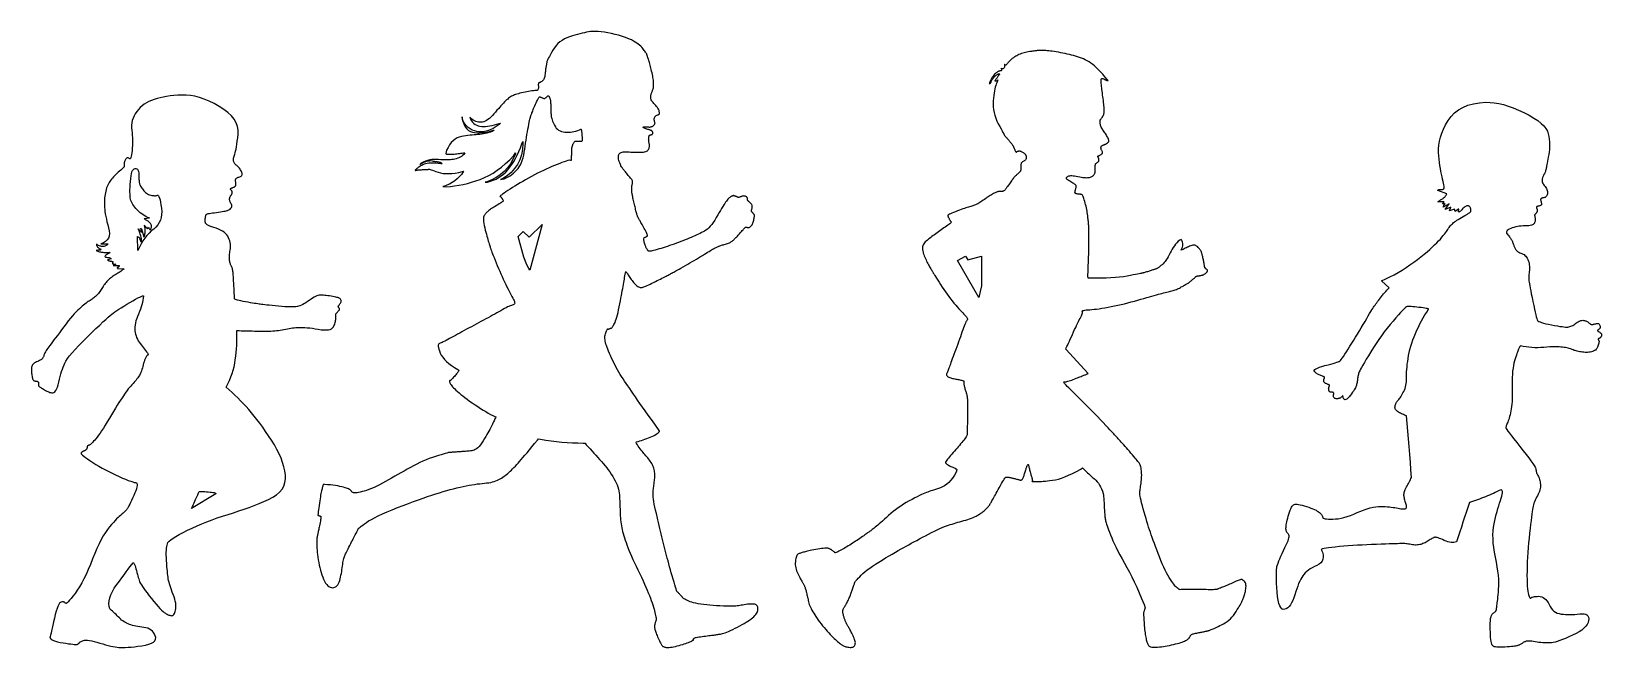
# Model space of a CAD drawing. Extents: x -1488 to 1727, y -688 to 574.
import ezdxf

# ---------------------------------------------------------------- set-up
doc = ezdxf.new("R2010")
doc.units = 0
doc.header["$LTSCALE"] = 20
doc.layers.add('_____1', color=7, linetype='CONTINUOUS')

# ---------------------------------------------------------------- blocks, each defined once
blk = doc.blocks.new('____')
at = {"layer": '_____1', "color": 0, "flags": 128}
for points in [[(-859.6, 10.7), (-859.5, 10.9), (-859.3, 11.3), (-858.9, 11.9), (-858.4, 12.7), (-857.8, 13.6), (-857, 14.7), (-856.2, 15.9), (-855.2, 17.3), (-854.3, 18.8), (-853.7, 20.2), (-853.5, 21.6), (-853.7, 23), (-854.2, 24.3), (-855.1, 25.5), (-856.3, 26.8), (-857.9, 27.9), (-857.9, 27.9), (-858.4, 28.2), (-859.4, 28.5), (-860.8, 28.8), (-862.6, 29.2), (-864.8, 29.7), (-867.5, 30.2), (-870.6, 30.8), (-874.2, 31.4), (-877.8, 32.1), (-881.3, 32.6), (-884.5, 33.1), (-887.4, 33.4), (-890.2, 33.6), (-892.7, 33.8), (-895, 33.8), (-897, 33.8), (-899.1, 33.5), (-901.3, 32.9), (-903.8, 32.1), (-906.4, 30.9), (-909.3, 29.4), (-912.3, 27.5), (-915.5, 25.4), (-919, 23), (-922.5, 20.5), (-925.8, 18.3), (-929.1, 16.4), (-932.2, 14.7), (-935.2, 13.3), (-938.1, 12.1), (-940.8, 11.2), (-943.5, 10.6), (-946.3, 10.2), (-949.7, 9.9), (-953.8, 9.8), (-958.3, 9.8), (-963.5, 9.9), (-969.2, 10.2), (-975.4, 10.7), (-982.3, 11.3), (-989.1, 11.9), (-995.3, 12.5), (-1000.9, 13), (-1005.8, 13.5), (-1010.2, 14), (-1013.9, 14.4), (-1017, 14.8), (-1019.4, 15.1), (-1021.8, 15.4), (-1024.5, 15.9), (-1027.7, 16.4), (-1031.3, 16.9), (-1035.2, 17.6), (-1039.6, 18.4), (-1044.4, 19.2), (-1049.5, 20.1), (-1054.6, 21), (-1059, 21.9), (-1062.8, 22.7), (-1065.9, 23.5), (-1068.4, 24.2), (-1070.3, 24.9), (-1071.5, 25.5), (-1072.1, 26.1), (-1072.1, 26.1), (-1072.3, 29.8), (-1072.5, 33.5), (-1072.7, 37.1), (-1072.9, 40.8), (-1073, 44.5), (-1073.2, 48.2), (-1073.4, 51.9), (-1073.6, 55.6), (-1073.7, 59.2), (-1073.9, 62.7), (-1074.1, 65.9), (-1074.3, 69.1), (-1074.5, 72), (-1074.8, 74.8), (-1075, 77.4), (-1075.2, 79.9), (-1075.5, 82.2), (-1075.8, 84.3), (-1076.2, 86.3), (-1076.6, 88.1), (-1077.1, 89.8), (-1077.6, 91.4), (-1078.2, 92.8), (-1078.9, 94), (-1079.5, 95.2), (-1080.1, 96.5), (-1080.6, 97.9), (-1081.1, 99.4), (-1081.5, 101), (-1081.8, 102.6), (-1082.1, 104.4), (-1082.4, 106.2), (-1082.5, 108.2), (-1082.6, 110.3), (-1082.6, 112.5), (-1082.4, 114.9), (-1082.2, 117.5), (-1081.9, 120.2), (-1081.5, 123.1), (-1081, 126.1), (-1080.5, 129.2), (-1080.4, 132.3), (-1080.4, 135.4), (-1080.7, 138.5), (-1081.2, 141.7), (-1082, 144.8), (-1083, 148), (-1084.3, 151.2), (-1085.9, 154.3), (-1088, 157.2), (-1090.5, 159.9), (-1093.5, 162.4), (-1097, 164.8), (-1100.9, 166.9), (-1105.2, 168.9), (-1110, 170.7), (-1114.8, 172.3), (-1118.9, 173.9), (-1122.5, 175.3), (-1125.5, 176.7), (-1127.9, 177.9), (-1129.7, 179.1), (-1130.9, 180.2), (-1131.5, 181.2), (-1131.8, 182.2), (-1132, 183.3), (-1132.2, 184.4), (-1132.3, 185.7), (-1132.3, 187.1), (-1132.2, 188.6), (-1132.1, 190.1), (-1131.9, 191.8), (-1131.6, 193.4), (-1131.4, 194.8), (-1131.1, 196.1), (-1130.8, 197.2), (-1130.4, 198.1), (-1130.1, 198.8), (-1129.7, 199.3), (-1129.4, 199.6), (-1128.7, 199.9), (-1127.5, 200.3), (-1125.8, 200.6), (-1123.5, 201.1), (-1120.7, 201.5), (-1117.4, 202.1), (-1113.5, 202.6), (-1109.1, 203.3), (-1104.7, 203.9), (-1100.7, 204.5), (-1097.2, 205), (-1094.1, 205.5), (-1091.4, 206), (-1089.2, 206.4), (-1087.5, 206.8), (-1086.2, 207.1), (-1086.2, 207.1), (-1083.5, 208.6), (-1081.3, 210), (-1079.6, 211.6), (-1078.4, 213.1), (-1077.7, 214.7), (-1077.5, 216.4), (-1077.8, 218.1), (-1078.6, 219.8), (-1079.6, 221.6), (-1080.4, 223.2), (-1081.1, 224.8), (-1081.6, 226.3), (-1082, 227.6), (-1082.2, 229), (-1082.3, 230.2), (-1082.2, 231.3), (-1082, 232.4), (-1081.8, 233.4), (-1081.5, 234.4), (-1081.1, 235.3), (-1080.7, 236.2), (-1080.3, 237.1), (-1079.7, 237.9), (-1079.2, 238.6), (-1078.6, 239.3), (-1078.1, 240), (-1077.7, 240.7), (-1077.4, 241.4), (-1077.1, 242.1), (-1077, 242.8), (-1076.9, 243.4), (-1076.9, 244.1), (-1077, 244.7), (-1077.1, 245.4), (-1077.3, 246), (-1077.5, 246.6), (-1077.8, 247.2), (-1078.2, 247.8), (-1078.6, 248.3), (-1079.1, 248.9), (-1079.6, 249.4), (-1080, 249.9), (-1080.3, 250.3), (-1080.6, 250.7), (-1080.7, 251), (-1080.8, 251.3), (-1080.9, 251.5), (-1080.8, 251.7), (-1080.6, 251.9), (-1080.3, 252.1), (-1079.9, 252.4), (-1079.3, 252.7), (-1078.5, 253), (-1077.6, 253.3), (-1076.6, 253.8), (-1075.4, 254.2), (-1074.2, 254.7), (-1073.1, 255.1), (-1072.2, 255.6), (-1071.4, 256.1), (-1070.8, 256.6), (-1070.3, 257.1), (-1069.9, 257.6), (-1069.6, 258.1), (-1069.5, 258.7), (-1069.4, 259.3), (-1069.3, 260), (-1069.3, 260.8), (-1069.3, 261.7), (-1069.4, 262.7), (-1069.5, 263.8), (-1069.7, 264.9), (-1069.8, 266.1), (-1069.9, 267.2), (-1070, 268.2), (-1070, 269.1), (-1069.9, 269.9), (-1069.8, 270.7), (-1069.7, 271.4), (-1069.5, 272), (-1069.1, 272.6), (-1068.6, 273.1), (-1067.9, 273.6), (-1067, 274.1), (-1065.9, 274.6), (-1064.7, 275.1), (-1063.2, 275.5), (-1061.5, 276), (-1059.9, 276.5), (-1058.6, 277.2), (-1057.7, 278.1), (-1057, 279.1), (-1056.6, 280.3), (-1056.5, 281.7), (-1056.7, 283.3), (-1057.2, 285), (-1058, 286.8), (-1058.8, 288.6), (-1059.7, 290.2), (-1060.8, 291.8), (-1062, 293.4), (-1063.3, 294.8), (-1064.7, 296.3), (-1066.2, 297.6), (-1067.7, 298.9), (-1069.1, 300.2), (-1070.2, 301.5), (-1071.3, 302.9), (-1072.2, 304.2), (-1072.9, 305.5), (-1073.5, 306.9), (-1073.9, 308.2), (-1074.2, 309.6), (-1074.3, 311.2), (-1074.3, 312.8), (-1074, 314.5), (-1073.7, 316.3), (-1073.2, 318.3), (-1072.5, 320.3), (-1071.6, 322.4), (-1070.7, 325), (-1069.8, 328.3), (-1068.9, 332.3), (-1068.1, 337.1), (-1067.2, 342.6), (-1066.4, 348.8), (-1065.6, 355.8), (-1064.8, 363.5), (-1064.7, 371.5), (-1066, 379.2), (-1068.8, 386.7), (-1072.9, 393.9), (-1078.5, 400.9), (-1085.5, 407.6), (-1093.9, 414.1), (-1103.7, 420.3), (-1114.1, 426), (-1124.2, 430.9), (-1134.1, 435), (-1143.7, 438.3), (-1153.1, 440.8), (-1162.3, 442.5), (-1171.2, 443.3), (-1179.8, 443.4), (-1188.2, 443), (-1196.1, 442.3), (-1203.8, 441.5), (-1211.1, 440.5), (-1218, 439.3), (-1224.6, 437.9), (-1230.8, 436.3), (-1236.6, 434.5), (-1242.2, 432.4), (-1247.4, 430.1), (-1252.3, 427.4), (-1256.9, 424.4), (-1261.3, 421.2), (-1265.3, 417.6), (-1269, 413.7), (-1272.4, 409.6), (-1275.4, 405.2), (-1277.9, 400.7), (-1279.9, 396.1), (-1281.4, 391.4), (-1282.5, 386.6), (-1283, 381.6), (-1283.1, 376.6), (-1282.6, 371.5), (-1282, 366.3), (-1281.5, 361.1), (-1281.2, 355.9), (-1281.1, 350.7), (-1281, 345.6), (-1281.2, 340.4), (-1281.5, 335.2), (-1281.9, 330), (-1282.4, 325.2), (-1283, 321.2), (-1283.7, 318), (-1284.4, 315.5), (-1285.1, 313.8), (-1285.9, 312.9), (-1286.8, 312.8), (-1287.7, 313.4), (-1288.6, 314.3), (-1289.6, 314.9), (-1290.5, 315.2), (-1291.4, 315.2), (-1292.3, 314.9), (-1293.1, 314.4), (-1294, 313.5), (-1294.8, 312.4), (-1295.6, 311.2), (-1296.3, 309.9), (-1296.8, 308.7), (-1297.3, 307.5), (-1297.6, 306.2), (-1297.8, 305), (-1297.9, 303.8), (-1297.9, 302.6), (-1297.9, 301.4), (-1297.9, 300.4), (-1297.9, 299.5), (-1297.9, 298.7), (-1298, 298), (-1298.1, 297.4), (-1298.2, 296.9), (-1298.3, 296.5), (-1298.6, 296.1), (-1299.3, 295.4), (-1300.2, 294.4), (-1301.6, 293.2), (-1303.2, 291.6), (-1305.2, 289.8), (-1307.5, 287.8), (-1310.1, 285.5), (-1312.9, 283), (-1315.4, 280.6), (-1317.9, 278.1), (-1320.1, 275.8), (-1322.2, 273.4), (-1324.2, 271.1), (-1325.9, 268.7), (-1327.5, 266.5), (-1329, 264.1), (-1330.4, 261.6), (-1331.7, 258.9), (-1332.9, 256.1), (-1334, 253.2), (-1334.9, 250.1), (-1335.8, 246.8), (-1336.6, 243.4), (-1337.3, 239.9), (-1337.8, 236.3), (-1338.2, 232.7), (-1338.5, 229), (-1338.7, 225.2), (-1338.7, 221.3), (-1338.6, 217.4), (-1338.4, 213.4), (-1338, 209.3), (-1337.4, 204.8), (-1336.7, 200), (-1335.8, 194.9), (-1334.6, 189.5), (-1333.3, 183.8), (-1331.8, 177.8), (-1330.1, 171.5), (-1328.8, 165.3), (-1328.4, 159.7), (-1329, 154.8), (-1330.4, 150.4), (-1332.9, 146.7), (-1336.2, 143.5), (-1340.5, 141), (-1345.8, 139), (-1345.8, 139), (-1331.1, 139), (-1332.4, 137.6), (-1333.7, 136.4), (-1335.1, 135.4), (-1336.5, 134.6), (-1338, 134), (-1339.6, 133.5), (-1341.2, 133.3), (-1342.8, 133.3), (-1344.4, 133.5), (-1346, 133.8), (-1347.6, 134.2), (-1349.2, 134.8), (-1350.7, 135.5), (-1352.1, 136.3), (-1353.6, 137.3), (-1355, 138.4), (-1355, 138.4), (-1354.6, 136.6), (-1354.1, 134.9), (-1353.4, 133.4), (-1352.6, 132.1), (-1351.5, 131), (-1350.3, 130), (-1349, 129.1), (-1347.5, 128.5), (-1346.2, 127.9), (-1345.6, 127.4), (-1345.6, 127), (-1346.3, 126.6), (-1347.6, 126.2), (-1349.6, 126), (-1352.3, 125.7), (-1355.6, 125.5), (-1355.6, 125.5), (-1353.9, 124.7), (-1352.2, 124), (-1350.5, 123.3), (-1348.7, 122.8), (-1346.9, 122.3), (-1345.1, 122), (-1343.3, 121.7), (-1341.5, 121.5), (-1339.7, 121.4), (-1337.8, 121.3), (-1336, 121.3), (-1334.1, 121.2), (-1332.3, 121.2), (-1330.5, 121.2), (-1328.6, 121.2), (-1326.8, 121.2), (-1326.8, 121.2), (-1330.5, 119.1), (-1333.4, 117.3), (-1335.5, 115.7), (-1336.8, 114.3), (-1337.4, 113.2), (-1337.1, 112.4), (-1336.1, 111.8), (-1334.3, 111.4), (-1332.2, 111.2), (-1330.4, 110.9), (-1328.8, 110.6), (-1327.5, 110.2), (-1326.5, 109.8), (-1325.7, 109.3), (-1325.2, 108.9), (-1324.9, 108.3), (-1324.9, 108.3), (-1332.3, 105.9), (-1331.9, 105.5), (-1331.5, 105.1), (-1331, 104.8), (-1330.3, 104.5), (-1329.5, 104.3), (-1328.7, 104), (-1327.7, 103.8), (-1326.6, 103.7), (-1325.6, 103.5), (-1324.6, 103.4), (-1323.8, 103.2), (-1323.1, 103), (-1322.4, 102.9), (-1321.9, 102.7), (-1321.6, 102.5), (-1321.3, 102.3), (-1321.1, 102.1), (-1321, 101.8), (-1321, 101.5), (-1321, 101.2), (-1321.2, 100.8), (-1321.4, 100.4), (-1321.7, 99.9), (-1322.1, 99.4), (-1322.3, 98.9), (-1322.3, 98.5), (-1321.9, 98.1), (-1321.2, 97.8), (-1320.1, 97.6), (-1318.8, 97.4), (-1317.1, 97.3), (-1315.1, 97.3), (-1315.1, 97.3), (-1320.6, 94.2), (-1308.4, 94.2), (-1308.4, 93.5), (-1308.5, 92.8), (-1308.7, 92.3), (-1309, 91.8), (-1309.4, 91.4), (-1309.9, 91.1), (-1310.5, 90.9), (-1311.2, 90.7), (-1311.8, 90.6), (-1312.2, 90.4), (-1312.5, 90.2), (-1312.5, 89.9), (-1312.4, 89.5), (-1312, 89.1), (-1311.5, 88.6), (-1310.8, 88.1), (-1310.8, 88.1), (-1297.9, 87.5), (-1300, 86), (-1302.1, 84.6), (-1304.2, 83.2), (-1306.4, 81.8), (-1308.6, 80.3), (-1310.8, 78.9), (-1313, 77.6), (-1315.3, 76.2), (-1317.6, 74.8), (-1319.8, 73.3), (-1321.9, 71.8), (-1324, 70.2), (-1326, 68.6), (-1328, 67), (-1329.9, 65.3), (-1331.7, 63.5), (-1333.5, 61.7), (-1335.2, 59.8), (-1336.8, 57.9), (-1338.3, 55.9), (-1339.8, 53.9), (-1341.3, 51.8), (-1342.6, 49.7), (-1343.9, 47.5), (-1345.2, 45.4), (-1346.5, 43.3), (-1347.9, 41.3), (-1349.3, 39.3), (-1350.7, 37.5), (-1352.2, 35.7), (-1353.8, 34.1), (-1355.4, 32.5), (-1357, 30.9), (-1358.7, 29.4), (-1360.4, 28), (-1362.1, 26.7), (-1363.9, 25.3), (-1365.7, 24.1), (-1367.6, 22.9), (-1369.5, 21.7), (-1371.5, 20.5), (-1373.7, 19.1), (-1376, 17.4), (-1378.5, 15.6), (-1381.1, 13.5), (-1383.9, 11.3), (-1386.8, 8.8), (-1389.9, 6.1), (-1393.2, 3.1), (-1396.7, -0.4), (-1400.4, -4.3), (-1404.2, -8.7), (-1408.3, -13.6), (-1412.6, -19), (-1417.1, -24.8), (-1421.8, -31), (-1426.4, -37.3), (-1430.8, -43.2), (-1434.8, -48.6), (-1438.5, -53.5), (-1441.9, -58), (-1445, -62.1), (-1447.8, -65.8), (-1450.3, -69), (-1452.5, -71.9), (-1454.5, -74.6), (-1456.3, -77.2), (-1457.8, -79.6), (-1459.1, -81.9), (-1460.3, -84), (-1461.2, -85.9), (-1461.8, -87.7), (-1462.4, -89.3), (-1462.9, -90.8), (-1463.5, -92.2), (-1464, -93.4), (-1464.6, -94.5), (-1465.1, -95.4), (-1465.6, -96.2), (-1466.1, -96.9), (-1466.7, -97.5), (-1467.6, -98.1), (-1468.6, -98.8), (-1469.9, -99.6), (-1471.5, -100.3), (-1473.2, -101.2), (-1475.1, -102), (-1477.3, -102.9), (-1479.5, -103.9), (-1481.4, -105), (-1483.1, -106.2), (-1484.5, -107.6), (-1485.6, -109), (-1486.5, -110.5), (-1487.2, -112.2), (-1487.6, -113.9), (-1487.8, -115.8), (-1488, -117.7), (-1488.1, -119.7), (-1488, -121.7), (-1487.9, -123.7), (-1487.8, -125.9), (-1487.5, -128.1), (-1487.1, -130.3), (-1486.7, -132.5), (-1486.3, -134.4), (-1485.9, -136), (-1485.5, -137.5), (-1485, -138.6), (-1484.6, -139.6), (-1484.1, -140.2), (-1483.7, -140.7), (-1483.2, -141), (-1482.7, -141.3), (-1482.1, -141.5), (-1481.5, -141.7), (-1480.8, -141.9), (-1480.1, -142.1), (-1479.4, -142.2), (-1478.6, -142.3), (-1477.8, -142.3), (-1477.1, -142.4), (-1476.5, -142.6), (-1475.9, -142.7), (-1475.4, -142.9), (-1474.9, -143.1), (-1474.6, -143.4), (-1474.3, -143.7), (-1474, -144), (-1473.8, -144.4), (-1473.7, -144.8), (-1473.6, -145.3), (-1473.5, -145.9), (-1473.5, -146.5), (-1473.5, -147.3), (-1473.5, -148), (-1473.6, -148.8), (-1473.6, -149.5), (-1473.6, -150.2), (-1473.6, -150.7), (-1473.5, -151.2), (-1473.4, -151.7), (-1473.3, -152.1), (-1473.1, -152.4), (-1472.8, -152.7), (-1472.2, -153.2), (-1471.4, -153.8), (-1470.3, -154.5), (-1469, -155.4), (-1467.4, -156.5), (-1465.5, -157.6), (-1463.4, -158.9), (-1461.1, -160.3), (-1458.9, -161.5), (-1456.7, -162.6), (-1454.5, -163.6), (-1452.4, -164.4), (-1450.2, -165.2), (-1448.1, -165.8), (-1445.9, -166.3), (-1443.9, -166.4), (-1441.9, -165.6), (-1440, -164.1), (-1438.2, -161.7), (-1436.5, -158.5), (-1434.9, -154.6), (-1433.4, -149.8), (-1432, -144.2), (-1430.6, -138.4), (-1429.1, -132.8), (-1427.7, -127.5), (-1426.1, -122.5), (-1424.6, -117.7), (-1423, -113.3), (-1421.3, -109.1), (-1419.6, -105.2), (-1417.4, -101), (-1414.2, -96.1), (-1409.9, -90.6), (-1404.7, -84.3), (-1398.4, -77.2), (-1391.2, -69.5), (-1382.9, -61), (-1373.6, -51.9), (-1364.3, -42.8), (-1355.8, -34.7), (-1348.2, -27.4), (-1341.5, -21.1), (-1335.7, -15.8), (-1330.8, -11.4), (-1326.8, -7.9), (-1323.7, -5.3), (-1320.7, -3.1), (-1317.3, -0.6), (-1313.4, 2.1), (-1308.9, 5), (-1304, 8.1), (-1298.6, 11.4), (-1292.8, 15), (-1286.4, 18.8), (-1280.1, 22.4), (-1274.7, 25.5), (-1270.1, 28), (-1266.2, 29.9), (-1263.1, 31.3), (-1260.8, 32.2), (-1259.3, 32.5), (-1258.6, 32.2), (-1258.6, 32.2), (-1259, 27.9), (-1259.7, 23.4), (-1260.6, 18.9), (-1261.7, 14.3), (-1263.1, 9.6), (-1264.7, 4.9), (-1266.6, 0.1), (-1268.7, -4.8), (-1270.8, -9.6), (-1272.5, -14.3), (-1273.9, -18.8), (-1275, -23.2), (-1275.8, -27.4), (-1276.2, -31.4), (-1276.3, -35.3), (-1276.1, -39.1), (-1275.6, -42.7), (-1274.8, -46.2), (-1273.8, -49.6), (-1272.6, -52.9), (-1271.1, -56.2), (-1269.3, -59.4), (-1267.3, -62.4), (-1265.1, -65.4), (-1262.8, -68.3), (-1260.6, -71.2), (-1258.4, -74), (-1256.3, -76.7), (-1254.3, -79.3), (-1252.4, -81.9), (-1250.6, -84.4), (-1248.8, -86.8), (-1248.8, -86.8), (-1250.6, -89), (-1252.2, -91.4), (-1253.6, -93.9), (-1255, -96.6), (-1256.2, -99.5), (-1257.3, -102.5), (-1258.3, -105.6), (-1259.2, -108.9), (-1260, -112.2), (-1260.8, -115.3), (-1261.7, -118.2), (-1262.6, -120.9), (-1263.5, -123.4), (-1264.5, -125.7), (-1265.5, -127.8), (-1266.5, -129.7), (-1267.6, -131.6), (-1268.9, -133.5), (-1270.4, -135.6), (-1272, -137.7), (-1273.7, -139.9), (-1275.7, -142.1), (-1277.8, -144.5), (-1280, -146.9), (-1282.4, -149.5), (-1284.7, -152.2), (-1287.2, -155.1), (-1289.6, -158.2), (-1292.1, -161.5), (-1294.6, -165), (-1297.2, -168.6), (-1299.8, -172.5), (-1302.5, -176.6), (-1305.5, -181.2), (-1308.7, -186.2), (-1312.2, -191.7), (-1315.9, -197.7), (-1319.8, -204.1), (-1323.9, -211), (-1328.3, -218.3), (-1332.7, -225.5), (-1336.8, -232.2), (-1340.7, -238.3), (-1344.3, -243.8), (-1347.6, -248.7), (-1350.7, -253.1), (-1353.6, -256.9), (-1356.1, -260.1), (-1358.5, -262.8), (-1360.6, -265.3), (-1362.6, -267.4), (-1364.3, -269.2), (-1365.9, -270.7), (-1367.3, -271.8), (-1368.4, -272.6), (-1369.4, -273.2), (-1370.2, -273.5), (-1370.9, -273.8), (-1371.6, -274.1), (-1372.2, -274.4), (-1372.6, -274.7), (-1373, -274.9), (-1373.3, -275.1), (-1373.5, -275.3), (-1373.7, -275.5), (-1373.8, -275.8), (-1374, -276.1), (-1374, -276.4), (-1374.1, -276.8), (-1374.2, -277.3), (-1374.2, -277.8), (-1374.2, -278.3), (-1374.2, -278.9), (-1374.3, -279.4), (-1374.4, -280), (-1374.6, -280.5), (-1374.9, -281), (-1375.2, -281.5), (-1375.5, -282), (-1375.9, -282.5), (-1376.4, -283), (-1377, -283.5), (-1377.6, -283.9), (-1378.3, -284.3), (-1379.1, -284.8), (-1379.9, -285.2), (-1380.8, -285.6), (-1381.8, -285.9), (-1382.8, -286.3), (-1383.7, -286.7), (-1384.4, -287.2), (-1385.1, -287.7), (-1385.6, -288.2), (-1386, -288.8), (-1386.2, -289.4), (-1386.4, -290.1), (-1386.1, -291), (-1385, -292.3), (-1383.2, -294), (-1380.6, -296.1), (-1377.2, -298.6), (-1373, -301.6), (-1368.1, -304.9), (-1362.3, -308.7), (-1356.1, -312.6), (-1349.8, -316.4), (-1343.3, -320.2), (-1336.6, -323.8), (-1329.8, -327.4), (-1322.8, -330.9), (-1315.7, -334.2), (-1308.4, -337.5), (-1301.4, -340.6), (-1295.1, -343.2), (-1289.6, -345.4), (-1284.8, -347.1), (-1280.7, -348.5), (-1277.3, -349.4), (-1274.7, -350), (-1272.8, -350.1), (-1272.8, -350.1), (-1272, -351.4), (-1271.7, -353.4), (-1271.7, -355.8), (-1272.3, -358.9), (-1273.2, -362.4), (-1274.5, -366.6), (-1276.3, -371.2), (-1278.5, -376.4), (-1280.8, -381.7), (-1283, -386.4), (-1284.9, -390.7), (-1286.8, -394.4), (-1288.4, -397.6), (-1289.9, -400.4), (-1291.2, -402.6), (-1292.4, -404.3), (-1293.5, -405.8), (-1294.7, -407.2), (-1296.1, -408.6), (-1297.4, -410), (-1298.9, -411.4), (-1300.5, -412.8), (-1302.2, -414.1), (-1303.9, -415.5), (-1305.9, -417), (-1308.1, -419), (-1310.7, -421.4), (-1313.6, -424.3), (-1316.7, -427.7), (-1320.2, -431.5), (-1324, -435.7), (-1328.1, -440.4), (-1332.3, -445.7), (-1336.6, -451.8), (-1340.9, -458.8), (-1345.2, -466.6), (-1349.5, -475.3), (-1353.9, -484.7), (-1358.3, -495), (-1362.7, -506.1), (-1367.1, -517.3), (-1371.5, -527.9), (-1376, -537.7), (-1380.5, -546.8), (-1385, -555.3), (-1389.5, -563.1), (-1394.1, -570.2), (-1398.6, -576.6), (-1402.9, -582.2), (-1406.7, -587), (-1410, -590.9), (-1412.7, -593.9), (-1415, -596), (-1416.7, -597.3), (-1417.9, -597.6), (-1418.5, -597.1), (-1419, -596.2), (-1419.7, -595.5), (-1420.5, -594.9), (-1421.4, -594.5), (-1422.5, -594.3), (-1423.8, -594.2), (-1425.3, -594.2), (-1426.9, -594.4), (-1428.5, -595.2), (-1430.2, -596.9), (-1432, -599.6), (-1433.7, -603.3), (-1435.5, -607.9), (-1437.3, -613.4), (-1439.1, -620), (-1440.9, -627.5), (-1442.6, -635.1), (-1444.2, -641.9), (-1445.6, -648.1), (-1446.9, -653.4), (-1447.9, -658), (-1448.8, -661.9), (-1449.6, -665), (-1450.1, -667.3), (-1450.1, -667.3), (-1449.3, -668.9), (-1447.8, -670.5), (-1445.6, -671.9), (-1442.6, -673.3), (-1438.8, -674.6), (-1434.4, -675.8), (-1429.2, -677), (-1423.3, -678), (-1417.3, -678.9), (-1412, -679.7), (-1407.4, -680.3), (-1403.5, -680.8), (-1400.2, -681.1), (-1397.6, -681.2), (-1395.6, -681.2), (-1394.4, -681), (-1393.5, -680.7), (-1392.7, -680.4), (-1392, -680), (-1391.4, -679.6), (-1390.9, -679.2), (-1390.5, -678.8), (-1390.2, -678.3), (-1390, -677.8), (-1389.7, -677.2), (-1389.2, -676.7), (-1388.5, -676.2), (-1387.5, -675.6), (-1386.3, -675), (-1384.9, -674.4), (-1383.2, -673.8), (-1381.4, -673.2), (-1379.1, -672.7), (-1376.3, -672.6), (-1373, -672.7), (-1369.1, -673.2), (-1364.6, -674), (-1359.7, -675.2), (-1354.2, -676.7), (-1348.1, -678.4), (-1342, -680.3), (-1336.2, -681.9), (-1330.8, -683.4), (-1325.7, -684.6), (-1321, -685.6), (-1316.6, -686.4), (-1312.6, -687), (-1308.9, -687.4), (-1305.2, -687.6), (-1300.8, -687.6), (-1295.8, -687.5), (-1290.2, -687.1), (-1284, -686.6), (-1277.2, -685.8), (-1269.8, -684.9), (-1261.8, -683.8), (-1254.1, -682.4), (-1247.7, -680.7), (-1242.4, -678.7), (-1238.3, -676.3), (-1235.5, -673.6), (-1233.9, -670.6), (-1233.5, -667.3), (-1234.3, -663.6), (-1235.9, -660), (-1237.9, -656.8), (-1240.2, -654), (-1243, -651.7), (-1246.1, -649.7), (-1249.6, -648.2), (-1253.5, -647), (-1257.8, -646.3), (-1262.1, -645.8), (-1266.3, -645.2), (-1270.3, -644.5), (-1274.1, -643.7), (-1277.7, -642.9), (-1281.1, -642.1), (-1284.3, -641.1), (-1287.3, -640.1), (-1290.2, -639), (-1293, -637.8), (-1295.7, -636.3), (-1298.3, -634.8), (-1300.9, -633), (-1303.3, -631.2), (-1305.6, -629.1), (-1307.9, -627), (-1310.1, -624.7), (-1312.4, -622.4), (-1314.8, -620.1), (-1317.2, -617.8), (-1319.6, -615.5), (-1322.2, -613.1), (-1324.7, -610.8), (-1327.4, -608.4), (-1327.4, -608.4), (-1328.8, -603.2), (-1329.3, -597.8), (-1329, -592), (-1327.6, -585.9), (-1325.4, -579.5), (-1322.3, -572.9), (-1318.3, -565.9), (-1313.3, -558.6), (-1308, -551.4), (-1303.1, -544.7), (-1298.4, -538.4), (-1294, -532.6), (-1289.9, -527.2), (-1286.2, -522.3), (-1282.7, -517.9), (-1279.5, -513.9), (-1279.5, -513.9), (-1278.9, -514.1), (-1278.2, -514.8), (-1277.5, -516), (-1276.7, -517.7), (-1275.9, -520), (-1275, -522.8), (-1274.1, -526.1), (-1273.1, -530), (-1272.1, -533.9), (-1271.1, -537.7), (-1270.2, -541.1), (-1269.2, -544.3), (-1268.3, -547.2), (-1267.4, -549.8), (-1266.6, -552.2), (-1265.7, -554.3), (-1264.6, -556.5), (-1262.9, -559.3), (-1260.8, -562.6), (-1258.1, -566.5), (-1254.9, -570.9), (-1251.1, -575.9), (-1246.8, -581.4), (-1242, -587.4), (-1237.2, -593.4), (-1232.7, -598.8), (-1228.6, -603.5), (-1224.8, -607.6), (-1221.5, -611), (-1218.5, -613.8), (-1215.9, -616), (-1213.8, -617.5), (-1211.8, -618.6), (-1209.9, -619.5), (-1208.1, -620.4), (-1206.5, -621.1), (-1204.9, -621.6), (-1203.4, -622), (-1201.9, -622.3), (-1200.6, -622.4), (-1199.4, -622.3), (-1198.2, -621.8), (-1197.1, -620.9), (-1196.1, -619.6), (-1195.1, -618), (-1194.3, -616), (-1193.5, -613.6), (-1192.7, -610.8), (-1192.2, -607.7), (-1192, -604.4), (-1192.1, -600.8), (-1192.6, -597), (-1193.4, -592.9), (-1194.5, -588.5), (-1196, -583.9), (-1197.7, -579), (-1199.6, -574.2), (-1201.3, -569.5), (-1202.8, -565.2), (-1204.1, -561), (-1205.3, -557.1), (-1206.2, -553.5), (-1207.1, -550.1), (-1207.7, -546.9), (-1208.2, -543.7), (-1208.7, -540), (-1209.2, -536), (-1209.7, -531.5), (-1210.2, -526.6), (-1210.6, -521.4), (-1211, -515.7), (-1211.4, -509.6), (-1211.7, -503.6), (-1211.9, -498), (-1211.9, -493), (-1211.7, -488.5), (-1211.5, -484.4), (-1211, -480.9), (-1210.4, -477.8), (-1209.7, -475.3), (-1208.4, -472.8), (-1205.9, -470.1), (-1202.4, -467.1), (-1197.8, -463.7), (-1192.1, -460.1), (-1185.3, -456.2), (-1177.4, -452), (-1168.4, -447.5), (-1158.7, -442.9), (-1148.9, -438.5), (-1138.8, -434.3), (-1128.6, -430.1), (-1118.1, -426.2), (-1107.4, -422.3), (-1096.5, -418.7), (-1085.4, -415.1), (-1074.3, -411.6), (-1063.4, -408), (-1052.7, -404.4), (-1042.2, -400.6), (-1031.9, -396.7), (-1021.9, -392.7), (-1012.1, -388.6), (-1002.5, -384.4), (-993.6, -380), (-986, -375), (-979.8, -369.5), (-974.8, -363.5), (-971.2, -357), (-968.8, -350), (-967.8, -342.5), (-968, -334.5), (-969.2, -326.1), (-971.1, -317.6), (-973.7, -309), (-976.9, -300.2), (-980.8, -291.2), (-985.3, -282.1), (-990.5, -272.8), (-996.4, -263.3), (-1002.5, -254), (-1008.5, -245.1), (-1014.5, -236.6), (-1020.4, -228.5), (-1026.2, -220.9), (-1031.9, -213.6), (-1037.5, -206.8), (-1043, -200.4), (-1048.5, -194.3), (-1054.1, -188.3), (-1059.7, -182.4), (-1065.5, -176.5), (-1071.3, -170.8), (-1077.2, -165.2), (-1083.2, -159.7), (-1089.3, -154.3), (-1089.3, -154.3), (-1085.7, -147.5), (-1082.6, -140.7), (-1079.7, -133.7), (-1077.2, -126.8), (-1075, -119.8), (-1073.2, -112.7), (-1071.7, -105.5), (-1070.5, -98.3), (-1069.6, -91.1), (-1068.8, -83.8), (-1068.2, -76.4), (-1067.7, -69), (-1067.4, -61.6), (-1067.2, -54.1), (-1067.1, -46.5), (-1067.2, -38.9), (-1067.2, -38.9), (-1062.7, -38.9), (-1058.3, -39), (-1053.8, -39), (-1049.3, -39.1), (-1044.8, -39.2), (-1040.3, -39.3), (-1035.8, -39.5), (-1031.3, -39.7), (-1026.8, -39.9), (-1022.4, -40), (-1018.1, -40.1), (-1013.8, -40.1), (-1009.7, -40.1), (-1005.6, -40), (-1001.6, -39.9), (-997.6, -39.7), (-993.7, -39.4), (-989.9, -39.1), (-986.1, -38.7), (-982.3, -38.3), (-978.5, -37.8), (-974.8, -37.2), (-971.1, -36.5), (-967.4, -35.8), (-963.8, -35.1), (-960.2, -34.4), (-956.7, -33.9), (-953.2, -33.4), (-949.7, -33), (-946.3, -32.6), (-942.9, -32.4), (-939.6, -32.2), (-936.1, -32.1), (-932.2, -32.2), (-927.9, -32.4), (-923.2, -32.8), (-918.1, -33.4), (-912.7, -34.1), (-906.8, -35), (-900.6, -36.1), (-894.5, -37), (-889, -37.5), (-884.2, -37.5), (-880, -37.1), (-876.5, -36.3), (-873.6, -35.1), (-871.3, -33.4), (-869.7, -31.3), (-868.5, -29), (-867.5, -26.8), (-866.6, -24.6), (-865.9, -22.4), (-865.4, -20.3), (-865.1, -18.3), (-864.9, -16.2), (-864.9, -14.3), (-864.9, -12.4), (-865, -10.8), (-865, -9.3), (-865, -8.1), (-865, -7.1), (-865, -6.3), (-864.9, -5.6), (-864.9, -5.2), (-864.7, -4.9), (-864.5, -4.5), (-864.2, -4.1), (-863.8, -3.5), (-863.3, -2.9), (-862.6, -2.3), (-861.9, -1.5), (-861.1, -0.7), (-860.3, 0.1), (-859.6, 0.8), (-859, 1.6), (-858.5, 2.2), (-858, 2.8), (-857.7, 3.3), (-857.4, 3.8), (-857.2, 4.3), (-857.1, 4.7), (-857.1, 5.1), (-857.1, 5.6), (-857.2, 6), (-857.4, 6.5), (-857.6, 7), (-857.9, 7.4), (-858.3, 7.9), (-858.6, 8.4), (-858.9, 8.8), (-859.2, 9.2), (-859.4, 9.6), (-859.5, 9.9), (-859.6, 10.2), (-859.7, 10.4), (-859.6, 10.7), (-859.6, 10.7)], [(-1221.9, 212.1), (-1221.3, 205.3), (-1221.5, 198.9), (-1222.4, 193), (-1224, 187.4), (-1226.3, 182.2), (-1229.4, 177.5), (-1233.2, 173.2), (-1237.7, 169.2), (-1242.5, 165.3), (-1247.1, 160.9), (-1251.4, 156), (-1255.6, 150.7), (-1259.6, 145), (-1263.4, 138.7), (-1266.9, 132), (-1270.3, 124.9), (-1270.3, 124.9), (-1270.9, 153.7), (-1270, 153.5), (-1269.2, 153.2), (-1268.5, 152.8), (-1267.9, 152.4), (-1267.3, 151.8), (-1266.9, 151.2), (-1266.5, 150.4), (-1266.3, 149.6), (-1266, 148.8), (-1265.8, 148), (-1265.5, 147.1), (-1265.3, 146.3), (-1265, 145.6), (-1264.7, 144.8), (-1264.5, 144.1), (-1264.2, 143.3), (-1264.2, 143.3), (-1263.3, 143.4), (-1262.8, 143.8), (-1262.4, 144.7), (-1262.3, 146), (-1262.5, 147.7), (-1262.9, 149.8), (-1263.5, 152.4), (-1264.3, 155.4), (-1265.3, 158.4), (-1266.1, 161.1), (-1266.9, 163.4), (-1267.6, 165.3), (-1268.3, 167), (-1268.8, 168.2), (-1269.3, 169.1), (-1269.7, 169.7), (-1269.7, 169.7), (-1262.9, 163), (-1262.5, 163.2), (-1262.2, 163.5), (-1262, 163.9), (-1262, 164.4), (-1262.1, 165.1), (-1262.4, 165.8), (-1262.9, 166.7), (-1263.5, 167.7), (-1264.1, 168.6), (-1264.4, 169.3), (-1264.6, 169.9), (-1264.6, 170.2), (-1264.3, 170.4), (-1263.9, 170.3), (-1263.2, 170.1), (-1262.3, 169.7), (-1262.3, 169.7), (-1258, 153.1), (-1257.4, 153.2), (-1256.9, 153.7), (-1256.4, 154.5), (-1256, 155.7), (-1255.7, 157.2), (-1255.5, 159.1), (-1255.3, 161.3), (-1255.2, 163.8), (-1255.2, 163.8), (-1255.1, 166.3), (-1255.2, 168.6), (-1255.3, 170.6), (-1255.5, 172.3), (-1255.8, 173.8), (-1256.2, 175.1), (-1256.7, 176.1), (-1257.2, 176.8), (-1257.2, 176.8), (-1257.4, 177.1), (-1257.4, 177), (-1257.4, 177), (-1257.3, 177), (-1257.3, 177), (-1257.3, 176.9), (-1257.2, 176.9), (-1257.2, 176.9), (-1257.2, 176.8), (-1257.2, 176.8), (-1250.1, 169.7), (-1248.2, 172.8), (-1247.4, 171.2), (-1246.7, 169.9), (-1246, 169), (-1245.4, 168.4), (-1244.8, 168.2), (-1244.3, 168.4), (-1243.8, 168.9), (-1243.3, 169.7), (-1242.9, 170.7), (-1242.6, 171.7), (-1242.4, 172.7), (-1242.2, 173.7), (-1242.2, 174.7), (-1242.2, 175.6), (-1242.3, 176.6), (-1242.5, 177.5), (-1242.8, 178.4), (-1243.3, 179.3), (-1243.9, 180.3), (-1244.6, 181.2), (-1245.5, 182.1), (-1246.6, 183), (-1247.8, 184), (-1249.2, 184.9), (-1250.6, 185.8), (-1251.8, 186.6), (-1253, 187.4), (-1254.1, 188.2), (-1255.1, 188.8), (-1256, 189.5), (-1256.7, 190), (-1257.4, 190.6), (-1257.4, 190.6), (-1246.4, 191.8), (-1249.6, 193), (-1252.8, 194.4), (-1256, 196.1), (-1259.1, 198), (-1262.2, 200.1), (-1265.2, 202.5), (-1268.2, 205.1), (-1271.1, 207.9), (-1273.9, 210.9), (-1276.4, 213.8), (-1278.6, 216.6), (-1280.4, 219.4), (-1282, 222.2), (-1283.3, 225), (-1284.3, 227.7), (-1285, 230.4), (-1285.5, 233.3), (-1285.8, 236.6), (-1286.1, 240.5), (-1286.2, 244.7), (-1286.2, 249.5), (-1286, 254.7), (-1285.8, 260.4), (-1285.4, 266.5), (-1284.8, 272.5), (-1284.1, 277.8), (-1283.2, 282.2), (-1282.1, 285.9), (-1280.8, 288.8), (-1279.3, 290.9), (-1277.7, 292.3), (-1275.8, 292.9), (-1274, 292.9), (-1272.4, 292.4), (-1271.1, 291.6), (-1270, 290.3), (-1269.2, 288.7), (-1268.6, 286.6), (-1268.3, 284.1), (-1268.1, 281.1), (-1268.1, 278.1), (-1268.1, 275.3), (-1268, 272.7), (-1267.9, 270.3), (-1267.7, 268.2), (-1267.5, 266.2), (-1267.3, 264.5), (-1267, 263), (-1266.6, 261.5), (-1266, 260), (-1265.3, 258.4), (-1264.5, 256.7), (-1263.4, 254.9), (-1262.2, 253), (-1260.9, 251.1), (-1259.4, 249.1), (-1257.7, 247.1), (-1256, 245.3), (-1254.2, 243.7), (-1252.3, 242.3), (-1250.3, 241.1), (-1248.3, 240.1), (-1246.1, 239.2), (-1243.8, 238.6), (-1241.6, 238.1), (-1239.5, 237.7), (-1237.6, 237.5), (-1235.8, 237.3), (-1234.2, 237.4), (-1232.7, 237.5), (-1231.3, 237.8), (-1230.1, 238.2), (-1229, 238.2), (-1227.9, 237.3), (-1226.8, 235.4), (-1225.7, 232.6), (-1224.7, 228.9), (-1223.7, 224.2), (-1222.8, 218.6), (-1221.9, 212.1), (-1221.9, 212.1)], [(-1159.9, -402.7), (-1159.4, -401.7), (-1158.8, -400.3), (-1158, -398.6), (-1157.1, -396.5), (-1156, -394), (-1154.7, -391.1), (-1153.3, -387.8), (-1151.8, -384.2), (-1150.2, -380.6), (-1148.9, -377.4), (-1147.6, -374.8), (-1146.6, -372.6), (-1145.7, -370.8), (-1144.9, -369.5), (-1144.4, -368.7), (-1144, -368.3), (-1144, -368.3), (-1143.2, -368.1), (-1142.1, -368), (-1140.4, -368), (-1138.4, -368), (-1135.9, -368.1), (-1133.1, -368.3), (-1129.7, -368.5), (-1126, -368.8), (-1122.3, -369.2), (-1119, -369.6), (-1116.3, -370), (-1114.1, -370.5), (-1112.4, -371), (-1111.2, -371.5), (-1110.4, -372), (-1110.2, -372.6), (-1110.2, -372.6), (-1159.9, -402.7)]]:
    blk.add_lwpolyline(points, close=True, dxfattribs=at)

msp = doc.modelspace()

# ---------------------------------------------------------------- linework, layer by layer
at = {"layer": '_____1', "color": 0, "linetype": 'CONTINUOUS', "flags": 128}
for points in [[(-22, -599.1), (-25.3, -599.6), (-28.4, -600), (-31.5, -600.5), (-34.5, -601), (-37.4, -601.4), (-40.2, -601.9), (-43, -602.4), (-45.6, -602.8), (-45.6, -602.8), (-46.9, -602.9), (-49.9, -603), (-57, -603), (-64.1, -603), (-71.1, -602.8), (-78.1, -602.5), (-85, -602.1), (-91.8, -601.6), (-98.6, -601), (-105.3, -600.3), (-111.7, -599.5), (-117.6, -598.7), (-122.9, -597.8), (-127.8, -596.9), (-132.1, -595.9), (-136, -594.8), (-139.3, -593.7), (-142.1, -592.5), (-144.5, -591.3), (-146.7, -590.3), (-148.5, -589.3), (-150.2, -588.4), (-151.5, -587.6), (-152.6, -586.9), (-153.5, -586.3), (-154, -585.7), (-154.5, -585.2), (-155.1, -584.6), (-155.7, -583.8), (-156.4, -583), (-157.2, -582.1), (-158.1, -581.1), (-159, -580), (-160.1, -578.8), (-161.1, -577.7), (-162, -576.7), (-162.8, -575.9), (-163.5, -575.2), (-164.1, -574.7), (-164.6, -574.3), (-165, -574.1), (-165.3, -574.1), (-165.6, -573.7), (-166.2, -572.5), (-167, -570.5), (-167.9, -567.6), (-169.1, -563.8), (-170.6, -559.2), (-172.2, -553.8), (-174, -547.6), (-175.9, -541), (-177.8, -534.5), (-179.5, -528.2), (-181.3, -522.1), (-182.9, -516.1), (-184.5, -510.3), (-186, -504.6), (-187.5, -499), (-188.9, -493.6), (-190.3, -488.1), (-191.7, -482.6), (-193.1, -477.1), (-194.4, -471.7), (-195.8, -466.2), (-197.2, -460.7), (-198.5, -455.1), (-199.9, -449.6), (-201.2, -443.8), (-202.6, -438), (-204.1, -431.9), (-205.5, -425.8), (-207, -419.5), (-208.4, -413), (-209.9, -406.4), (-211.4, -400), (-212.5, -394.2), (-213.5, -388.9), (-214.3, -384.1), (-214.8, -379.8), (-215.1, -376.2), (-215.2, -373), (-215.1, -370.4), (-214.9, -368), (-214.6, -365.5), (-214.4, -363), (-214.1, -360.4), (-213.7, -357.8), (-213.4, -355), (-213, -352.2), (-212.7, -349.3), (-212.3, -346.4), (-212, -343.6), (-211.8, -340.9), (-211.7, -338.2), (-211.7, -335.5), (-211.7, -332.9), (-211.8, -330.4), (-212, -328), (-212.3, -325.6), (-212.8, -323.1), (-213.4, -320.7), (-214.3, -318.3), (-215.3, -315.9), (-216.4, -313.5), (-217.8, -311.1), (-219.3, -308.7), (-220.9, -306.3), (-222.6, -304), (-224.3, -301.6), (-226.1, -299.3), (-227.9, -297.1), (-229.8, -294.8), (-231.8, -292.6), (-233.7, -290.4), (-235.7, -288.2), (-237.7, -285.8), (-239.7, -283.4), (-241.6, -280.9), (-243.5, -278.2), (-245.3, -275.5), (-247.1, -272.7), (-248.9, -269.7), (-248.9, -269.7), (-250, -267.2), (-249.1, -266.8), (-245.7, -265.7), (-242.3, -264.6), (-238.8, -263.4), (-235.3, -262.2), (-231.7, -260.9), (-228.1, -259.6), (-224.5, -258.2), (-220.8, -256.8), (-217.3, -255.3), (-214.1, -253.9), (-211.3, -252.5), (-208.7, -251), (-206.5, -249.6), (-204.6, -248.2), (-203, -246.8), (-201.8, -245.3), (-201.8, -245.3), (-201.8, -244.3), (-204, -240.9), (-211.5, -230.6), (-218.4, -220.9), (-225, -211.8), (-231.1, -203.2), (-236.8, -195.2), (-242.1, -187.8), (-246.9, -180.9), (-251.3, -174.6), (-255.3, -168.7), (-259.3, -163), (-263, -157.5), (-266.6, -152.1), (-270.1, -147), (-273.4, -142.1), (-276.5, -137.3), (-279.4, -132.8), (-282.3, -128.3), (-285.1, -123.7), (-287.8, -119.1), (-290.4, -114.4), (-292.9, -109.6), (-295.4, -104.8), (-297.8, -99.9), (-300.2, -94.9), (-302.4, -90), (-304.4, -85.4), (-306.2, -81), (-307.8, -76.9), (-309.2, -73.1), (-310.5, -69.6), (-311.5, -66.3), (-312.4, -63.3), (-313.1, -60.5), (-313.5, -57.8), (-313.7, -55.2), (-313.8, -52.6), (-313.6, -50.2), (-313.2, -47.8), (-312.7, -45.5), (-311.9, -43.3), (-311, -41.2), (-310.3, -39.5), (-309.6, -38.1), (-309.1, -37), (-308.7, -36.1), (-308.4, -35.6), (-308.1, -35.3), (-308, -35.4), (-307.9, -35.5), (-307.7, -35.6), (-307.5, -35.7), (-307.2, -35.7), (-306.8, -35.6), (-306.3, -35.5), (-305.8, -35.3), (-305.2, -35.1), (-304.6, -34.9), (-304, -34.7), (-303.4, -34.5), (-302.8, -34.3), (-302.3, -34.1), (-301.8, -34), (-301.3, -33.9), (-300.8, -33.8), (-300.3, -33.6), (-299.7, -33.1), (-299, -32.4), (-298.2, -31.3), (-297.3, -30), (-296.3, -28.4), (-295.3, -26.6), (-294.1, -24.4), (-292.9, -21.9), (-291.7, -18.8), (-290.5, -15.3), (-289.3, -11.2), (-288, -6.7), (-286.8, -1.7), (-285.6, 3.9), (-284.3, 9.9), (-283.1, 16), (-281.9, 21.9), (-280.9, 27.5), (-279.9, 32.9), (-278.9, 38), (-278.1, 42.8), (-277.3, 47.3), (-276.5, 51.6), (-275.9, 55.7), (-275.2, 59.6), (-274.6, 63.3), (-273.9, 66.8), (-273.4, 70.2), (-272.8, 73.4), (-272.2, 76.5), (-271.7, 79.3), (-271.7, 79.3), (-271.1, 81.8), (-270.9, 81.9), (-270.2, 81), (-269.3, 79.9), (-268.4, 78.7), (-267.4, 77.3), (-266.3, 75.7), (-265.1, 73.9), (-263.9, 72), (-262.5, 69.9), (-261.1, 67.8), (-259.6, 65.7), (-258.1, 63.6), (-256.6, 61.7), (-255, 59.8), (-253.3, 57.9), (-251.7, 56.1), (-249.9, 54.4), (-248.2, 52.9), (-246.4, 51.6), (-244.7, 50.6), (-243, 49.9), (-241.2, 49.5), (-239.5, 49.4), (-237.7, 49.6), (-236, 50), (-234.2, 50.7), (-232, 51.5), (-229.7, 52.5), (-227, 53.7), (-224.1, 55), (-221, 56.5), (-217.5, 58.1), (-213.9, 59.9), (-210.1, 61.7), (-206.6, 63.5), (-203.2, 65.2), (-199.9, 66.8), (-196.8, 68.3), (-193.9, 69.8), (-191.1, 71.3), (-188.5, 72.6), (-186.1, 73.9), (-183.9, 75), (-181.9, 76.1), (-180.2, 77), (-178.7, 77.8), (-177.3, 78.5), (-176.2, 79), (-175.4, 79.5), (-174.3, 80), (-172.8, 80.9), (-170.8, 82), (-168.4, 83.4), (-165.4, 85), (-161.9, 87), (-157.9, 89.2), (-153.5, 91.8), (-148.8, 94.4), (-144.2, 97.1), (-139.7, 99.7), (-135.2, 102.4), (-130.8, 105), (-126.4, 107.6), (-122.2, 110.2), (-117.9, 112.8), (-113.9, 115.3), (-110.1, 117.6), (-106.6, 119.7), (-103.3, 121.7), (-100.4, 123.4), (-97.7, 125), (-95.3, 126.4), (-93.2, 127.6), (-91.2, 128.7), (-89.4, 129.7), (-87.7, 130.6), (-86, 131.5), (-84.5, 132.2), (-83.1, 132.9), (-81.9, 133.4), (-80.7, 133.9), (-79.5, 134.4), (-78.1, 134.9), (-76.6, 135.4), (-75, 135.9), (-73.2, 136.5), (-71.2, 137.1), (-69.2, 137.7), (-66.9, 138.3), (-64.7, 138.9), (-62.6, 139.6), (-60.6, 140.4), (-58.8, 141.1), (-57.1, 141.9), (-55.6, 142.7), (-54.2, 143.6), (-53, 144.4), (-51.8, 145.4), (-50.6, 146.4), (-49.3, 147.6), (-48, 148.8), (-46.7, 150.1), (-45.4, 151.5), (-43.9, 153), (-42.5, 154.6), (-41, 156.3), (-39.6, 157.9), (-38.1, 159.5), (-36.7, 161.1), (-35.2, 162.7), (-33.8, 164.3), (-32.4, 165.9), (-30.9, 167.5), (-29.6, 169), (-28.3, 170.3), (-27.2, 171.3), (-26.3, 172.1), (-25.5, 172.7), (-24.8, 173), (-24.2, 173.2), (-23.8, 173.1), (-23.5, 172.9), (-23.1, 172.7), (-22.7, 172.5), (-22.3, 172.4), (-21.8, 172.3), (-21.4, 172.2), (-20.9, 172.1), (-20.4, 172), (-19.9, 172), (-19.3, 172.1), (-18.6, 172.3), (-18, 172.6), (-17.2, 173.1), (-16.5, 173.6), (-15.7, 174.2), (-14.8, 174.9), (-13.9, 175.7), (-13.1, 176.8), (-12.3, 178), (-11.6, 179.5), (-10.9, 181.1), (-10.2, 183), (-9.6, 185), (-9, 187.3), (-8.5, 189.5), (-8.2, 191.5), (-7.9, 193.3), (-7.7, 194.9), (-7.6, 196.2), (-7.7, 197.3), (-7.8, 198.1), (-8.1, 198.7), (-8.4, 199.2), (-8.7, 199.7), (-9.1, 200.2), (-9.4, 200.7), (-9.9, 201.2), (-10.3, 201.6), (-10.7, 202.1), (-11.2, 202.6), (-11.6, 203), (-12.1, 203.4), (-12.4, 203.8), (-12.7, 204.1), (-13, 204.4), (-13.3, 204.7), (-13.4, 205), (-13.6, 205.2), (-13.7, 205.5), (-13.7, 206), (-13.7, 206.5), (-13.6, 207.3), (-13.4, 208.1), (-13.1, 209.2), (-12.8, 210.3), (-12.4, 211.7), (-12.1, 213), (-11.9, 214.3), (-11.9, 215.5), (-12, 216.7), (-12.3, 217.8), (-12.7, 218.8), (-13.3, 219.7), (-14.1, 220.6), (-14.9, 221.4), (-15.6, 222.2), (-16.3, 222.9), (-17, 223.5), (-17.6, 224.1), (-18.2, 224.6), (-18.8, 225.1), (-19.3, 225.5), (-19.7, 225.9), (-20.1, 226.3), (-20.4, 226.6), (-20.7, 227), (-21, 227.3), (-21.1, 227.6), (-21.3, 227.9), (-21.3, 228.1), (-21.4, 228.4), (-21.5, 228.8), (-21.5, 229.2), (-21.6, 229.7), (-21.7, 230.2), (-21.8, 230.8), (-21.9, 231.5), (-22, 232.2), (-22.1, 233), (-22.4, 233.6), (-22.8, 234.3), (-23.3, 234.8), (-24, 235.3), (-24.8, 235.7), (-25.6, 236.1), (-26.6, 236.4), (-27.7, 236.6), (-28.8, 236.7), (-29.9, 236.8), (-31, 236.7), (-32.1, 236.5), (-33.2, 236.2), (-34.3, 235.8), (-35.5, 235.3), (-36.5, 234.8), (-37.5, 234.4), (-38.4, 234.1), (-39.2, 233.9), (-39.9, 233.8), (-40.5, 233.8), (-41.1, 233.9), (-41.5, 234.1), (-41.9, 234.4), (-42.3, 234.6), (-42.8, 234.9), (-43.4, 235.1), (-44, 235.4), (-44.7, 235.6), (-45.5, 235.9), (-46.3, 236.1), (-47.1, 236.4), (-47.8, 236.6), (-48.4, 236.8), (-48.9, 237), (-49.4, 237.1), (-49.7, 237.3), (-50, 237.4), (-50.2, 237.5), (-50.4, 237.6), (-50.7, 237.6), (-51.2, 237.5), (-51.8, 237.3), (-52.5, 237), (-53.3, 236.6), (-54.3, 236.2), (-55.4, 235.6), (-56.6, 234.9), (-57.8, 234), (-59.1, 232.9), (-60.5, 231.6), (-61.9, 230), (-63.4, 228.2), (-65, 226.2), (-66.6, 224), (-68.3, 221.5), (-70.3, 218.6), (-72.4, 215.3), (-74.7, 211.5), (-77.2, 207.4), (-79.8, 202.9), (-82.7, 198), (-85.7, 192.7), (-88.9, 187.4), (-91.9, 182.6), (-95, 178.4), (-98, 174.7), (-100.9, 171.4), (-103.9, 168.7), (-106.7, 166.5), (-109.6, 164.8), (-112.5, 163.3), (-115.6, 161.8), (-118.8, 160.3), (-122.1, 158.7), (-125.6, 157.1), (-129.3, 155.4), (-133.1, 153.7), (-137.1, 152), (-141.2, 150.2), (-145.4, 148.5), (-149.6, 146.8), (-153.9, 145.1), (-158.3, 143.4), (-162.8, 141.7), (-167.4, 140), (-172, 138.4), (-176.6, 136.8), (-181.1, 135.2), (-185.6, 133.7), (-190, 132.3), (-194.3, 130.9), (-198.5, 129.5), (-202.7, 128.3), (-206.7, 127.1), (-210.5, 126), (-213.9, 125.1), (-216.8, 124.4), (-219.2, 123.9), (-221.2, 123.7), (-222.8, 123.6), (-223.8, 123.7), (-224.5, 124), (-224.9, 124.4), (-225.3, 124.9), (-225.7, 125.5), (-226.2, 126.2), (-226.7, 126.9), (-227.3, 127.7), (-227.8, 128.6), (-228.4, 129.5), (-229, 130.6), (-229.6, 131.8), (-230.1, 133.1), (-230.7, 134.6), (-231.3, 136.2), (-231.9, 138), (-232.5, 139.9), (-233.1, 142), (-233.6, 144), (-233.9, 145.8), (-234, 147.4), (-234, 148.8), (-233.9, 150), (-233.5, 150.9), (-233, 151.6), (-232.4, 152.1), (-231.6, 152.5), (-230.9, 152.8), (-230.2, 153.2), (-229.5, 153.5), (-228.9, 153.8), (-228.2, 154), (-227.6, 154.3), (-227, 154.5), (-226.6, 154.9), (-226.4, 155.7), (-226.5, 156.8), (-227, 158.2), (-227.7, 160), (-228.6, 162.1), (-229.9, 164.6), (-231.4, 167.4), (-233.1, 170.4), (-234.6, 173.1), (-236, 175.7), (-237.4, 178.1), (-238.6, 180.3), (-239.8, 182.3), (-240.8, 184.1), (-241.8, 185.8), (-242.6, 187.3), (-243.4, 188.7), (-244.1, 190), (-244.8, 191.1), (-245.3, 192.1), (-245.8, 193), (-246.2, 193.8), (-246.5, 194.4), (-246.8, 195.1), (-247.2, 196), (-247.6, 197.2), (-248, 198.6), (-248.5, 200.2), (-249, 202.1), (-249.6, 204.3), (-250.2, 206.6), (-250.8, 209.2), (-251.4, 211.7), (-252, 214.3), (-252.7, 216.9), (-253.3, 219.5), (-253.9, 222.2), (-254.5, 224.9), (-255.1, 227.6), (-255.6, 230.2), (-256.2, 232.6), (-256.6, 234.8), (-257.1, 236.9), (-257.5, 238.7), (-257.8, 240.3), (-258.1, 241.7), (-258.4, 243), (-258.6, 244.2), (-258.7, 245.5), (-258.8, 247), (-258.9, 248.6), (-258.9, 250.3), (-258.8, 252.2), (-258.7, 254.2), (-258.5, 256.4), (-258.5, 256.4), (-258.5, 257.2), (-258.3, 257.8), (-258, 259.3), (-257.7, 260.6), (-257.5, 261.8), (-257.3, 262.9), (-257.1, 264), (-257, 264.8), (-257, 265.6), (-256.9, 266.3), (-257.1, 267), (-257.4, 267.9), (-257.9, 269), (-258.7, 270.2), (-259.7, 271.6), (-261, 273.3), (-262.4, 275), (-264.1, 277), (-265.8, 279), (-267.4, 280.9), (-268.9, 282.8), (-270.4, 284.5), (-271.7, 286.1), (-272.9, 287.6), (-274, 289.1), (-275.1, 290.4), (-276, 291.6), (-276.8, 292.7), (-277.5, 293.6), (-278.2, 294.4), (-278.7, 295.1), (-279.2, 295.6), (-279.6, 296), (-279.8, 296.3), (-280.1, 296.6), (-280.4, 297.2), (-280.9, 298.1), (-281.4, 299.4), (-282, 300.9), (-282.7, 302.7), (-283.4, 304.8), (-284.3, 307.2), (-285, 309.7), (-285.6, 312), (-285.9, 314.2), (-286.1, 316.2), (-286, 318.1), (-285.7, 319.8), (-285.1, 321.4), (-284.4, 322.9), (-283.4, 324.1), (-282.1, 325.2), (-280.4, 326), (-278.4, 326.6), (-276.1, 327.1), (-273.5, 327.3), (-270.6, 327.3), (-267.3, 327.1), (-263.9, 326.9), (-260.5, 326.7), (-257.2, 326.5), (-253.8, 326.4), (-250.5, 326.3), (-247.2, 326.3), (-244, 326.3), (-240.7, 326.3), (-237.6, 326.5), (-234.8, 326.8), (-232.3, 327.2), (-230.2, 327.8), (-228.3, 328.6), (-226.7, 329.5), (-225.5, 330.6), (-224.5, 331.8), (-223.8, 333.1), (-223.2, 334.4), (-222.8, 335.8), (-222.5, 337.3), (-222.4, 338.8), (-222.4, 340.4), (-222.6, 342), (-222.9, 343.6), (-223.3, 345.3), (-223.6, 346.9), (-223.8, 348.4), (-224, 349.9), (-224.1, 351.4), (-224.2, 352.7), (-224.1, 354.1), (-224, 355.4), (-223.9, 356.6), (-223.8, 357.6), (-223.6, 358.5), (-223.4, 359.3), (-223.3, 359.9), (-223.1, 360.4), (-222.9, 360.7), (-222.6, 361), (-222.4, 361.1), (-222, 361.3), (-221.6, 361.4), (-221.1, 361.6), (-220.6, 361.8), (-220, 362), (-219.3, 362.2), (-218.5, 362.4), (-217.7, 362.6), (-217.1, 362.9), (-216.6, 363.3), (-216.2, 363.8), (-215.9, 364.3), (-215.7, 365), (-215.7, 365.6), (-215.7, 366.4), (-215.9, 367.2), (-216.1, 367.9), (-216.3, 368.5), (-216.6, 369), (-216.9, 369.5), (-217.3, 369.9), (-217.7, 370.2), (-218.2, 370.5), (-218.8, 370.7), (-219.5, 371), (-220.3, 371.3), (-221.2, 371.6), (-222.2, 371.9), (-223.4, 372.3), (-224.7, 372.7), (-226.1, 373.1), (-227.6, 373.5), (-228.9, 374), (-230.2, 374.4), (-231.4, 374.9), (-232.5, 375.4), (-233.5, 376), (-234.4, 376.6), (-235.2, 377.2), (-235.2, 377.2), (-235.6, 377.7), (-234.8, 378), (-233.4, 378.2), (-232.1, 378.3), (-230.7, 378.4), (-229.4, 378.5), (-228.1, 378.4), (-226.8, 378.4), (-225.5, 378.2), (-224.2, 378), (-223, 377.9), (-221.7, 377.9), (-220.5, 378), (-219.3, 378.3), (-218.1, 378.7), (-216.9, 379.3), (-215.7, 379.9), (-214.6, 380.7), (-213.5, 381.6), (-212.6, 382.5), (-212, 383.4), (-211.5, 384.4), (-211.2, 385.3), (-211.1, 386.3), (-211.2, 387.3), (-211.5, 388.2), (-211.9, 389.2), (-212.1, 390.2), (-212.4, 391.2), (-212.5, 392.2), (-212.6, 393.2), (-212.6, 394.2), (-212.5, 395.2), (-212.3, 396.1), (-212.1, 397.1), (-211.8, 398), (-211.3, 398.8), (-210.8, 399.5), (-210.1, 400.2), (-209.3, 400.8), (-208.5, 401.4), (-207.5, 401.9), (-206.5, 402.3), (-205.6, 402.7), (-204.9, 403), (-204.2, 403.4), (-203.6, 403.6), (-203.2, 403.9), (-202.8, 404.1), (-202.5, 404.2), (-202.4, 404.5), (-202.2, 404.8), (-202.1, 405.3), (-202.1, 406), (-202.1, 406.8), (-202.2, 407.8), (-202.3, 408.9), (-202.4, 410.1), (-202.7, 411.5), (-203.3, 413), (-204, 414.6), (-205.1, 416.3), (-206.3, 418), (-207.8, 419.9), (-209.6, 421.9), (-211.5, 423.9), (-213.5, 426), (-215.2, 428), (-216.7, 429.9), (-217.8, 431.6), (-218.8, 433.3), (-219.4, 434.9), (-219.8, 436.4), (-220, 437.7), (-219.9, 439.1), (-219.8, 440.4), (-219.7, 441.7), (-219.5, 443.1), (-219.2, 444.4), (-218.8, 445.7), (-218.4, 447), (-217.9, 448.3), (-217.4, 449.6), (-216.9, 450.8), (-216.5, 452), (-216, 453.1), (-215.7, 454.1), (-215.3, 455.1), (-215, 456), (-214.8, 456.8), (-214.5, 457.7), (-214.3, 458.7), (-214.2, 459.8), (-214.1, 461.1), (-214, 462.5), (-213.9, 464), (-213.9, 465.6), (-214, 467.4), (-214, 469.3), (-214.2, 471.4), (-214.5, 473.8), (-214.9, 476.4), (-215.3, 479.1), (-215.9, 482.1), (-216.5, 485.3), (-217.2, 488.7), (-218, 492.2), (-218.7, 495.5), (-219.5, 498.6), (-220.2, 501.6), (-221, 504.5), (-221.8, 507.2), (-222.5, 509.8), (-223.3, 512.2), (-224, 514.5), (-224.7, 516.5), (-225.3, 518.4), (-225.8, 520.1), (-226.3, 521.6), (-226.7, 522.9), (-227, 524), (-227.3, 524.9), (-227.6, 525.9), (-228.1, 526.9), (-228.7, 528.2), (-229.6, 529.6), (-230.5, 531.2), (-231.7, 532.9), (-233, 534.8), (-234.5, 536.9), (-236.2, 539), (-238.2, 541.1), (-240.4, 543.3), (-242.8, 545.4), (-245.5, 547.6), (-248.5, 549.7), (-251.7, 551.8), (-255.2, 554), (-259, 556.1), (-263.4, 558.1), (-268.2, 560.1), (-273.6, 562), (-279.5, 563.9), (-285.9, 565.7), (-292.9, 567.5), (-300.3, 569.1), (-307.8, 570.7), (-314.8, 571.9), (-321.3, 572.8), (-327.4, 573.4), (-333.1, 573.7), (-338.3, 573.7), (-343, 573.3), (-347.3, 572.7), (-351.4, 571.9), (-355.8, 571), (-360.3, 569.9), (-365, 568.7), (-370, 567.3), (-375.1, 565.9), (-380.4, 564.3), (-385.9, 562.6), (-391.4, 560.6), (-396.5, 558.2), (-401.3, 555.4), (-405.7, 552.2), (-409.8, 548.6), (-413.6, 544.5), (-417, 540), (-420.1, 535.2), (-422.9, 530.4), (-425.3, 526.1), (-427.3, 522.4), (-429, 519.3), (-430.4, 516.8), (-431.4, 514.8), (-432, 513.3), (-432.3, 512.4), (-432.4, 511.8), (-432.6, 511), (-432.7, 510.1), (-432.9, 509.1), (-433.1, 507.9), (-433.4, 506.7), (-433.6, 505.3), (-433.9, 503.8), (-434.2, 502.1), (-434.5, 500.4), (-434.8, 498.4), (-435.1, 496.4), (-435.3, 494.1), (-435.6, 491.8), (-435.9, 489.3), (-436.2, 486.6), (-436.6, 484), (-437, 481.6), (-437.4, 479.6), (-437.9, 477.7), (-438.5, 476.2), (-439.2, 474.8), (-439.9, 473.8), (-440.7, 473), (-441.6, 472.4), (-442.4, 471.8), (-443.2, 471.2), (-444.1, 470.7), (-444.9, 470.2), (-445.8, 469.8), (-446.6, 469.4), (-447.4, 469), (-448.2, 468.7), (-448.8, 468.1), (-449.4, 467.5), (-449.7, 466.7), (-450, 465.9), (-450.1, 464.8), (-450.1, 463.7), (-449.9, 462.4), (-449.8, 461.1), (-449.7, 459.9), (-449.8, 458.7), (-449.9, 457.5), (-450.2, 456.4), (-450.5, 455.3), (-450.9, 454.2), (-451.5, 453.2), (-451.5, 453.2), (-451.9, 453), (-454, 452.9), (-457, 452.7), (-460.1, 452.3), (-463.2, 451.9), (-466.5, 451.4), (-469.9, 450.8), (-473.4, 450.2), (-477, 449.5), (-480.7, 448.7), (-484.4, 447.9), (-487.8, 447), (-490.9, 446.2), (-493.8, 445.4), (-496.5, 444.5), (-498.9, 443.6), (-501.1, 442.8), (-503.1, 441.9), (-504.9, 440.9), (-506.8, 439.8), (-508.8, 438.5), (-510.8, 437), (-512.8, 435.3), (-514.9, 433.5), (-517.1, 431.5), (-519.3, 429.3), (-521.6, 426.9), (-524, 424.3), (-526.5, 421.6), (-529.2, 418.6), (-531.9, 415.5), (-534.8, 412.2), (-537.8, 408.6), (-541, 404.9), (-544.1, 401.3), (-547.2, 398.2), (-550.2, 395.4), (-553.2, 393.1), (-556.1, 391.2), (-558.9, 389.7), (-561.6, 388.7), (-564.3, 388), (-567, 387.7), (-569.7, 387.7), (-572.4, 388), (-575.1, 388.6), (-577.9, 389.5), (-580.6, 390.6), (-583.4, 392.1), (-586.2, 393.8), (-586.2, 393.8), (-590, 398.2), (-588.9, 394.3), (-586.8, 390.9), (-584.5, 387.9), (-581.9, 385.4), (-579.1, 383.3), (-576.2, 381.6), (-573, 380.3), (-569.6, 379.5), (-565.9, 379.2), (-562.1, 379.1), (-558.1, 379.3), (-553.8, 379.7), (-549.4, 380.4), (-544.9, 381.3), (-540.1, 382.4), (-535.1, 383.8), (-530, 385.4), (-530, 385.4), (-527.3, 386.1), (-530.1, 383.1), (-536.4, 378.7), (-542.5, 375.1), (-548.5, 372.1), (-554.4, 369.9), (-560, 368.5), (-565.6, 367.8), (-570.9, 367.8), (-576.1, 368.5), (-581, 369.9), (-585.6, 371.7), (-589.8, 374.1), (-593.7, 377), (-597.1, 380.4), (-600.3, 384.3), (-603, 388.8), (-605.4, 393.7), (-605.4, 393.7), (-606.2, 398.8), (-606.2, 394.1), (-604.2, 387.9), (-601.9, 382.5), (-599.2, 377.9), (-596.1, 374.1), (-592.7, 371), (-589, 368.7), (-584.8, 367.2), (-580.4, 366.5), (-575.7, 366.3), (-571.1, 366.3), (-566.5, 366.5), (-561.9, 366.9), (-557.4, 367.5), (-552.8, 368.3), (-548.3, 369.3), (-543.8, 370.5), (-543.8, 370.5), (-540.5, 371.7), (-544.7, 368.9), (-548.1, 367.6), (-551.6, 366.5), (-555.2, 365.4), (-558.8, 364.6), (-562.4, 363.9), (-566.1, 363.3), (-569.9, 362.8), (-573.7, 362.5), (-577.6, 362.2), (-581.6, 361.8), (-585.6, 361.4), (-589.8, 361), (-594.1, 360.4), (-598.5, 359.9), (-603, 359.2), (-607.6, 358.5), (-612.2, 357.5), (-616.5, 355.7), (-620.6, 353.2), (-624.5, 350), (-628.2, 346.2), (-631.7, 341.6), (-634.9, 336.3), (-638, 330.3), (-638, 330.3), (-639.4, 323.5), (-639.2, 323), (-638, 322.7), (-636.5, 322.5), (-634.8, 322.3), (-632.8, 322.2), (-630.6, 322.2), (-628.2, 322.3), (-625.5, 322.5), (-622.6, 322.7), (-619.6, 323), (-616.7, 323.3), (-613.9, 323.6), (-611.1, 323.9), (-608.5, 324.2), (-605.9, 324.5), (-603.3, 324.9), (-600.9, 325.2), (-600.9, 325.2), (-600.2, 325.3), (-602.7, 321.5), (-605, 319.6), (-607.4, 317.9), (-609.9, 316.4), (-612.5, 315.1), (-615.2, 314), (-618, 313), (-620.9, 312.3), (-623.8, 311.7), (-626.9, 311.2), (-630.2, 310.9), (-633.7, 310.7), (-637.4, 310.6), (-641.3, 310.6), (-645.4, 310.8), (-649.7, 311), (-654.2, 311.4), (-658.7, 311.7), (-663.3, 311.6), (-667.8, 311.2), (-672.3, 310.5), (-676.8, 309.4), (-681.2, 308), (-685.7, 306.2), (-690.1, 304.1), (-690.1, 304.1), (-693, 301.2), (-691.7, 302.1), (-688.3, 304), (-685, 305.7), (-681.9, 307), (-678.8, 308), (-675.8, 308.7), (-673, 309), (-670.2, 309.1), (-667.6, 308.8), (-665.1, 308.4), (-663, 308), (-661.2, 307.7), (-659.8, 307.5), (-658.6, 307.3), (-657.8, 307.1), (-657.3, 307), (-657.1, 307), (-657.1, 307), (-656.9, 307), (-656.6, 306.9), (-656.1, 306.8), (-655.6, 306.7), (-654.9, 306.6), (-654.1, 306.4), (-653.2, 306.2), (-652.2, 306), (-651.3, 305.7), (-650.5, 305.4), (-649.7, 305), (-649, 304.5), (-648.3, 303.9), (-647.7, 303.3), (-647.1, 302.7), (-647.1, 302.7), (-647.2, 302.4), (-649.7, 302.6), (-655.3, 303.3), (-660.6, 303.8), (-665.4, 304), (-669.9, 304), (-674, 303.7), (-677.6, 303.3), (-680.9, 302.5), (-683.8, 301.6), (-686.4, 300.5), (-688.8, 299.4), (-691, 298.3), (-693, 297.2), (-694.8, 296.1), (-696.4, 295), (-697.8, 293.9), (-699.1, 292.8), (-700.1, 291.8), (-700.9, 290.9), (-701.5, 290.2), (-701.9, 289.7), (-702, 289.4), (-701.9, 289.2), (-701.6, 289.1), (-701, 289.3), (-700.3, 289.5), (-699.4, 289.7), (-698.4, 289.8), (-697.2, 290), (-695.8, 290.2), (-694.3, 290.3), (-692.7, 290.4), (-690.9, 290.5), (-689, 290.6), (-687.3, 290.7), (-685.6, 290.8), (-684, 290.9), (-682.5, 290.9), (-681.1, 291), (-679.8, 291.1), (-678.6, 291.1), (-677.5, 291.2), (-676.6, 291.2), (-675.8, 291.3), (-675.1, 291.4), (-674.6, 291.4), (-674.3, 291.5), (-674.1, 291.6), (-674.1, 291.8), (-673.8, 291.8), (-673, 291.5), (-671.5, 291.1), (-669.5, 290.4), (-666.9, 289.5), (-663.6, 288.4), (-659.8, 287.1), (-655.4, 285.5), (-650.5, 284), (-645.2, 283), (-639.5, 282.5), (-633.5, 282.5), (-627.1, 282.9), (-620.3, 283.7), (-613.1, 285.1), (-605.6, 286.9), (-605.6, 286.9), (-602.6, 287.9), (-603.8, 286), (-607.7, 280.8), (-611.9, 276.1), (-616.4, 271.7), (-621.2, 267.8), (-626.3, 264.3), (-631.7, 261.3), (-637.3, 258.6), (-643.2, 256.4), (-643.2, 256.4), (-645.4, 256), (-638.8, 255.7), (-630.2, 256.4), (-621.5, 257.4), (-612.8, 258.7), (-604.1, 260.4), (-595.4, 262.5), (-586.6, 264.9), (-577.7, 267.6), (-568.9, 270.7), (-560, 274.3), (-551.3, 278.6), (-542.6, 283.7), (-534, 289.4), (-525.5, 296), (-517.1, 303.2), (-508.7, 311.1), (-500.4, 319.8), (-500.4, 319.8), (-496.5, 325.3), (-497.5, 321.7), (-502, 311.7), (-507.3, 302.6), (-513.4, 294.3), (-520.2, 286.9), (-527.9, 280.3), (-536.3, 274.6), (-545.5, 269.7), (-555.5, 265.6), (-555.5, 265.6), (-559.2, 265), (-553.9, 265.2), (-548, 266.8), (-542.2, 268.9), (-536.7, 271.5), (-531.3, 274.4), (-526.3, 277.8), (-521.4, 281.6), (-516.8, 285.8), (-512.4, 290.5), (-508.2, 295.6), (-504.2, 301.1), (-500.3, 307.1), (-496.6, 313.5), (-493.1, 320.4), (-489.7, 327.7), (-486.5, 335.5), (-483.5, 343.7), (-483.5, 343.7), (-482.1, 348.2), (-481.9, 344), (-482.7, 332.2), (-484.8, 321.1), (-488.1, 310.9), (-492.7, 301.5), (-498.5, 292.8), (-505.5, 285), (-513.7, 278.1), (-523.2, 271.9), (-523.2, 271.9), (-527.3, 270.4), (-519.9, 271.8), (-515.6, 273.8), (-511.5, 275.9), (-507.6, 278.3), (-504, 280.9), (-500.6, 283.7), (-497.4, 286.6), (-494.4, 289.7), (-491.6, 293.1), (-489.1, 296.7), (-486.8, 300.7), (-484.8, 305), (-482.9, 309.7), (-481.3, 314.9), (-479.9, 320.3), (-478.7, 326.2), (-477.7, 332.4), (-476.9, 338.8), (-476, 344.9), (-475.1, 351), (-474.2, 356.8), (-473.3, 362.5), (-472.3, 368), (-471.3, 373.4), (-470.4, 378.6), (-469.4, 383.4), (-468.6, 387.6), (-467.9, 391.2), (-467.3, 394.1), (-466.8, 396.4), (-466.4, 398.1), (-466.2, 399.1), (-466, 399.5), (-465.9, 399.8), (-465.7, 400.2), (-465.4, 400.8), (-465.1, 401.7), (-464.6, 402.8), (-464.2, 404), (-463.6, 405.6), (-463, 407.3), (-462.3, 409.2), (-461.5, 411.3), (-460.6, 413.6), (-459.6, 416), (-458.4, 418.6), (-457.2, 421.4), (-455.9, 424.4), (-454.4, 427.5), (-453, 430.6), (-451.7, 433.2), (-450.6, 435.4), (-449.6, 437.1), (-448.7, 438.5), (-448, 439.4), (-447.4, 439.9), (-446.9, 440), (-446.5, 439.9), (-445.9, 439.7), (-445.3, 439.4), (-444.6, 439.1), (-443.8, 438.7), (-442.9, 438.3), (-442, 437.8), (-440.9, 437.2), (-439.8, 436.8), (-438.8, 436.5), (-437.8, 436.4), (-436.9, 436.6), (-435.9, 436.9), (-435.1, 437.4), (-434.3, 438.1), (-433.5, 439.1), (-432.7, 440), (-432.1, 440.8), (-431.4, 441.4), (-430.8, 441.7), (-430.3, 441.9), (-429.8, 442), (-429.3, 441.8), (-428.9, 441.5), (-428.5, 441), (-428.1, 440.4), (-427.7, 439.8), (-427.4, 439), (-427, 438.2), (-426.7, 437.3), (-426.3, 436.3), (-426, 435.3), (-425.7, 434), (-425.4, 432.6), (-425.2, 430.9), (-425, 429), (-424.8, 426.8), (-424.7, 424.4), (-424.6, 421.8), (-424.5, 419), (-424.5, 416.1), (-424.4, 413.4), (-424.3, 410.9), (-424.3, 408.5), (-424.1, 406.3), (-424, 404.3), (-423.9, 402.5), (-423.7, 400.8), (-423.5, 399.1), (-423.1, 397.2), (-422.5, 395.1), (-421.7, 392.7), (-420.7, 390.2), (-419.6, 387.5), (-418.3, 384.6), (-416.8, 381.5), (-415.1, 378.4), (-413.2, 375.7), (-410.9, 373.4), (-408.4, 371.5), (-405.6, 369.9), (-402.6, 368.7), (-399.3, 367.9), (-395.7, 367.5), (-392, 367.3), (-388.2, 367.4), (-384.5, 367.6), (-380.7, 368.1), (-377, 368.8), (-373.2, 369.7), (-369.4, 370.8), (-365.7, 372.1), (-365.7, 372.1), (-362.7, 373.5), (-362.5, 373.4), (-362.2, 372.5), (-361.9, 371.6), (-361.7, 370.6), (-361.5, 369.5), (-361.3, 368.3), (-361.2, 367), (-361, 365.6), (-360.9, 364.1), (-360.8, 362.5), (-360.7, 361.1), (-360.7, 359.6), (-360.6, 358.3), (-360.5, 356.9), (-360.5, 355.7), (-360.4, 354.4), (-360.4, 353.3), (-360.3, 352.2), (-360.4, 351.2), (-360.5, 350.4), (-360.6, 349.7), (-360.8, 349.1), (-361, 348.7), (-361.3, 348.4), (-361.6, 348.3), (-362, 348.2), (-362.5, 348.1), (-363.2, 348), (-363.9, 348), (-364.7, 348), (-365.6, 348), (-366.6, 348), (-367.7, 348), (-368.8, 348.1), (-369.8, 348.1), (-370.7, 348.2), (-371.6, 348.2), (-372.3, 348.3), (-373, 348.3), (-373.5, 348.4), (-374, 348.5), (-374.4, 348.4), (-375, 348.2), (-375.5, 347.9), (-376.1, 347.4), (-376.8, 346.7), (-377.5, 345.8), (-378.2, 344.8), (-379, 343.6), (-379.8, 342.2), (-380.4, 340.6), (-381, 338.8), (-381.5, 336.8), (-381.8, 334.5), (-382.1, 332), (-382.3, 329.2), (-382.3, 326.3), (-382.4, 323.3), (-382.4, 320.6), (-382.5, 318.2), (-382.6, 316), (-382.6, 314.1), (-382.8, 312.4), (-382.9, 310.9), (-383, 309.7), (-383, 309.7), (-383.2, 309.6), (-385.7, 310), (-389.3, 309.1), (-393.1, 308), (-397.2, 306.7), (-401.6, 305.2), (-406.3, 303.4), (-411.3, 301.5), (-416.6, 299.4), (-422.2, 297), (-428, 294.5), (-433.8, 291.8), (-439.7, 289.1), (-445.6, 286.2), (-451.6, 283.2), (-457.7, 280.1), (-463.8, 276.8), (-469.9, 273.5), (-476, 270.1), (-481.9, 266.7), (-487.5, 263.4), (-493, 260.2), (-498.2, 257), (-503.2, 253.9), (-508, 250.8), (-512.5, 247.8), (-516.7, 245), (-520.2, 242.6), (-523.2, 240.5), (-525.5, 238.8), (-527.2, 237.5), (-528.2, 236.6), (-528.7, 236), (-528.6, 235.9), (-528.1, 235.8), (-527.7, 235.7), (-527.2, 235.4), (-526.8, 235.1), (-526.3, 234.6), (-525.8, 234), (-525.4, 233.4), (-524.9, 232.6), (-524.4, 231.8), (-524, 231.1), (-523.6, 230.4), (-523.1, 229.8), (-522.8, 229.2), (-522.4, 228.6), (-522, 228.2), (-521.7, 227.7), (-521.6, 227.2), (-521.9, 226.5), (-522.7, 225.7), (-523.8, 224.7), (-525.4, 223.5), (-527.4, 222.1), (-529.9, 220.6), (-532.7, 218.9), (-535.7, 217.1), (-538.5, 215.5), (-541.1, 213.9), (-543.5, 212.4), (-545.7, 210.9), (-547.7, 209.5), (-549.5, 208.3), (-551.1, 207), (-552.6, 205.8), (-554, 204.6), (-555.4, 203.4), (-556.6, 202.1), (-557.8, 200.8), (-558.9, 199.5), (-559.9, 198.2), (-560.8, 196.8), (-561.6, 195.2), (-562.1, 193.2), (-562.3, 190.7), (-562.3, 187.8), (-562.1, 184.5), (-561.6, 180.7), (-560.8, 176.4), (-559.7, 171.8), (-558.6, 167), (-557.5, 162.6), (-556.4, 158.4), (-555.4, 154.5), (-554.4, 150.9), (-553.5, 147.5), (-552.6, 144.5), (-551.7, 141.7), (-550.9, 139.1), (-550.2, 136.8), (-549.5, 134.7), (-548.9, 132.8), (-548.4, 131.1), (-547.9, 129.7), (-547.5, 128.4), (-547.2, 127.4), (-546.8, 126.1), (-546.1, 124.3), (-545.1, 121.8), (-543.9, 118.7), (-542.4, 115), (-540.7, 110.7), (-538.7, 105.7), (-536.5, 100.2), (-534.1, 94.3), (-531.7, 88.6), (-529.2, 82.9), (-526.8, 77.3), (-524.3, 71.8), (-521.8, 66.4), (-519.3, 61.1), (-516.8, 55.8), (-514.3, 50.8), (-512, 46.1), (-509.8, 41.7), (-507.8, 37.7), (-505.9, 34), (-504.1, 30.7), (-502.5, 27.7), (-501, 25), (-499.8, 22.7), (-498.9, 20.6), (-498.5, 18.8), (-498.4, 17.3), (-498.6, 16), (-499.2, 15.1), (-500.2, 14.4), (-501.6, 14), (-503.3, 13.6), (-505.3, 12.9), (-507.5, 12.1), (-510.1, 10.9), (-512.9, 9.6), (-516, 8), (-519.3, 6.2), (-523, 4.2), (-526.9, 2), (-530.9, -0.2), (-535, -2.5), (-539.3, -4.9), (-543.7, -7.3), (-548.3, -9.8), (-552.9, -12.4), (-557.8, -15), (-562.6, -17.6), (-567.5, -20.2), (-572.4, -22.9), (-577.3, -25.5), (-582.2, -28.1), (-587.1, -30.8), (-592, -33.4), (-596.8, -36.1), (-601.7, -38.7), (-606.4, -41.2), (-610.9, -43.7), (-615.3, -46.1), (-619.6, -48.5), (-623.8, -50.7), (-627.8, -53), (-631.7, -55.1), (-635.4, -57.2), (-638.7, -59), (-641.8, -60.6), (-644.6, -62), (-647, -63.1), (-649.2, -64.1), (-651.1, -64.8), (-652.6, -65.4), (-653.9, -66.1), (-654.7, -67.2), (-655.1, -68.9), (-655, -71.1), (-654.6, -73.7), (-653.8, -76.9), (-652.5, -80.5), (-650.9, -84.7), (-648.7, -89.1), (-645.9, -93.4), (-642.4, -97.7), (-638.3, -101.9), (-633.5, -106.2), (-628.1, -110.3), (-622, -114.5), (-615.2, -118.6), (-615.2, -118.6), (-612.9, -120.1), (-613, -120.7), (-613.7, -121.8), (-614.5, -123), (-615.5, -124.4), (-616.5, -125.8), (-617.7, -127.3), (-619, -129), (-620.5, -130.7), (-622, -132.6), (-623.6, -134.4), (-625, -135.9), (-626.3, -137.3), (-627.4, -138.5), (-628.5, -139.4), (-629.4, -140.1), (-630.1, -140.6), (-630.8, -140.9), (-631.3, -141.2), (-631.6, -141.6), (-631.8, -142.2), (-631.9, -142.8), (-631.8, -143.7), (-631.5, -144.7), (-631.1, -145.8), (-630.6, -147), (-629.8, -148.4), (-628.7, -150), (-627.3, -151.8), (-625.6, -153.8), (-623.6, -155.9), (-621.3, -158.2), (-618.7, -160.8), (-615.7, -163.4), (-612.4, -166.3), (-608.8, -169.3), (-604.8, -172.5), (-600.5, -175.8), (-595.8, -179.2), (-590.8, -182.9), (-585.4, -186.6), (-579.7, -190.5), (-573.9, -194.4), (-568.3, -198.1), (-562.9, -201.4), (-557.7, -204.6), (-552.7, -207.5), (-547.9, -210.2), (-543.3, -212.6), (-538.9, -214.8), (-538.9, -214.8), (-536.9, -215.4), (-537.9, -217.3), (-538.8, -219.2), (-539.8, -221.3), (-540.8, -223.4), (-541.9, -225.6), (-543, -228), (-544.2, -230.4), (-545.4, -232.9), (-546.6, -235.5), (-548, -238.2), (-549.6, -241.2), (-551.4, -244.5), (-553.3, -248), (-555.5, -251.7), (-557.8, -255.7), (-560.4, -259.9), (-563.1, -264.4), (-566, -268.7), (-568.7, -272.5), (-571.4, -275.7), (-574.1, -278.5), (-576.6, -280.7), (-579.2, -282.4), (-581.7, -283.6), (-584.1, -284.3), (-586.5, -284.7), (-588.9, -285), (-591.4, -285.3), (-593.8, -285.6), (-596.3, -285.9), (-598.9, -286.1), (-601.4, -286.3), (-604, -286.4), (-606.5, -286.5), (-609, -286.7), (-611.4, -286.8), (-613.8, -287), (-616, -287.1), (-618.3, -287.3), (-620.4, -287.5), (-622.5, -287.6), (-624.4, -287.8), (-626.2, -287.9), (-627.8, -288.1), (-629.2, -288.2), (-630.4, -288.2), (-631.4, -288.3), (-632.2, -288.3), (-632.8, -288.3), (-633.7, -288.4), (-635.4, -288.7), (-637.7, -289.4), (-640.8, -290.3), (-644.7, -291.4), (-649.2, -292.8), (-654.5, -294.5), (-660.5, -296.4), (-666.9, -298.6), (-673.3, -300.9), (-679.8, -303.5), (-686.2, -306.2), (-692.7, -309.1), (-699.1, -312.3), (-705.6, -315.6), (-712.1, -319.1), (-718.6, -322.7), (-725.1, -326.2), (-731.5, -329.8), (-737.9, -333.4), (-744.2, -337), (-750.5, -340.6), (-756.8, -344.2), (-763.1, -347.7), (-769.2, -351.2), (-775.1, -354.3), (-780.8, -357.2), (-786.4, -359.7), (-791.7, -362), (-796.8, -364), (-801.7, -365.8), (-806.4, -367.2), (-810.8, -368.4), (-814.7, -369.4), (-818.2, -370.1), (-821.1, -370.7), (-823.7, -371), (-825.7, -371.1), (-827.3, -371.1), (-828.5, -370.8), (-829.4, -370.3), (-830.2, -369.9), (-831, -369.4), (-831.7, -368.8), (-832.3, -368.2), (-832.9, -367.6), (-833.4, -366.9), (-833.9, -366.2), (-834.5, -365.5), (-835.4, -364.7), (-836.8, -363.9), (-838.5, -363), (-840.6, -362.2), (-843.1, -361.3), (-845.9, -360.3), (-849.1, -359.4), (-852.7, -358.4), (-856.6, -357.6), (-860.9, -356.7), (-865.5, -356), (-870.5, -355.3), (-875.8, -354.8), (-881.5, -354.2), (-887.5, -353.8), (-887.5, -353.8), (-889.5, -353.4), (-890, -353.6), (-890.5, -354.7), (-891, -356), (-891.5, -357.4), (-892, -359), (-892.5, -360.8), (-893, -362.7), (-893.6, -364.8), (-894.1, -367.1), (-894.7, -369.6), (-895.2, -372.5), (-895.8, -375.7), (-896.4, -379.2), (-897.1, -383.1), (-897.7, -387.4), (-898.4, -391.9), (-899.1, -396.9), (-899.7, -401.6), (-900.2, -405.8), (-900.7, -409.3), (-901, -412.1), (-901.2, -414.3), (-901.3, -415.9), (-901.3, -416.8), (-901.2, -417.1), (-901, -417), (-900.8, -417), (-900.6, -417), (-900.3, -417.1), (-900, -417.2), (-899.7, -417.3), (-899.4, -417.4), (-899, -417.6), (-898.7, -417.7), (-898.3, -417.9), (-897.9, -418), (-897.5, -418.2), (-897.1, -418.3), (-896.7, -418.4), (-896.3, -418.5), (-895.9, -418.6), (-895.5, -418.9), (-895.3, -419.5), (-895.3, -420.6), (-895.3, -422.1), (-895.5, -423.9), (-895.9, -426.2), (-896.3, -428.9), (-896.9, -431.9), (-897.6, -435.1), (-898.2, -438.1), (-898.8, -440.9), (-899.3, -443.5), (-899.8, -445.9), (-900.3, -448.1), (-900.7, -450.1), (-901.1, -452), (-901.5, -453.7), (-901.8, -455.2), (-902.1, -456.5), (-902.3, -457.7), (-902.5, -458.6), (-902.7, -459.5), (-902.9, -460.1), (-903, -460.6), (-903.1, -461.1), (-903.2, -462), (-903.3, -463.2), (-903.4, -464.7), (-903.5, -466.5), (-903.5, -468.7), (-903.6, -471.1), (-903.7, -473.9), (-903.7, -477), (-903.6, -480.4), (-903.4, -484.1), (-903, -488.2), (-902.6, -492.7), (-902.1, -497.4), (-901.4, -502.5), (-900.7, -507.9), (-899.8, -513.4), (-898.8, -518.8), (-897.7, -524), (-896.3, -529.1), (-894.9, -534), (-893.3, -538.7), (-891.6, -543.4), (-889.7, -547.8), (-887.7, -551.9), (-885.6, -555.5), (-883.4, -558.5), (-881.2, -560.9), (-878.8, -562.8), (-876.4, -564.1), (-873.9, -564.9), (-871.3, -565.1), (-868.8, -564.8), (-866.5, -564), (-864.3, -562.9), (-862.4, -561.3), (-860.7, -559.2), (-859.2, -556.7), (-857.9, -553.8), (-856.8, -550.4), (-855.9, -546.8), (-855, -543.2), (-854.2, -539.6), (-853.4, -535.9), (-852.7, -532.2), (-852.1, -528.4), (-851.5, -524.6), (-851.1, -520.8), (-850.6, -517.1), (-850.1, -513.7), (-849.5, -510.6), (-849, -507.8), (-848.3, -505.3), (-847.7, -503.1), (-847, -501.1), (-846.3, -499.4), (-845.5, -497.8), (-844.6, -495.8), (-843.5, -493.6), (-842.3, -491.1), (-840.9, -488.4), (-839.5, -485.4), (-837.8, -482.1), (-836, -478.5), (-834.2, -474.9), (-832.5, -471.4), (-830.9, -468.2), (-829.3, -465.2), (-827.8, -462.3), (-826.4, -459.6), (-825, -457.1), (-823.7, -454.8), (-822.6, -452.8), (-821.6, -450.9), (-820.8, -449.3), (-820.1, -447.9), (-819.6, -446.8), (-819.3, -445.9), (-819.1, -445.3), (-819.1, -444.9), (-818.9, -444.4), (-818.1, -443.6), (-816.8, -442.5), (-815, -441), (-812.6, -439.1), (-809.7, -437), (-806.2, -434.5), (-802.2, -431.6), (-797.5, -428.5), (-791.8, -425.2), (-785.2, -421.7), (-777.7, -418), (-769.2, -414.1), (-759.9, -410), (-749.5, -405.7), (-738.3, -401.2), (-726.8, -396.7), (-715.8, -392.5), (-705.4, -388.6), (-695.3, -385), (-685.8, -381.6), (-676.8, -378.4), (-668.2, -375.6), (-660.2, -373), (-652.5, -370.6), (-644.9, -368.4), (-637.6, -366.2), (-630.5, -364.3), (-623.5, -362.5), (-616.8, -360.8), (-610.2, -359.2), (-603.9, -357.8), (-597.7, -356.6), (-591.7, -355.4), (-586, -354.4), (-580.5, -353.5), (-575.1, -352.7), (-570, -352.1), (-565.1, -351.5), (-560.4, -351.1), (-555.9, -350.7), (-551.6, -350.1), (-547.6, -349.4), (-543.8, -348.5), (-540.2, -347.5), (-536.9, -346.4), (-533.8, -345.1), (-530.9, -343.6), (-528.2, -342.1), (-525.5, -340.5), (-522.9, -338.7), (-520.3, -336.9), (-517.7, -335.1), (-515.2, -333.1), (-512.7, -331.1), (-510.2, -328.9), (-507.7, -326.7), (-505.2, -324.3), (-502.6, -321.7), (-499.9, -319), (-497.1, -316.1), (-494.3, -313.1), (-491.4, -309.9), (-488.4, -306.5), (-485.2, -302.8), (-481.6, -298.6), (-477.6, -294), (-473.2, -288.8), (-468.4, -283.1), (-463.3, -276.9), (-457.7, -270.2), (-451.7, -263), (-451.7, -263), (-449.5, -260.6), (-445.6, -261.3), (-434.8, -263), (-423.9, -264.6), (-413, -265.8), (-402.1, -266.9), (-391.2, -267.8), (-380.3, -268.4), (-369.3, -268.8), (-358.3, -269), (-358.3, -269), (-354.3, -269), (-351.8, -272.3), (-347.8, -276.7), (-343.9, -281.1), (-340.1, -285.4), (-336.2, -289.8), (-332.3, -294.1), (-328.5, -298.3), (-324.6, -302.6), (-320.8, -306.8), (-317.1, -311), (-313.5, -315.3), (-310, -319.6), (-306.7, -323.9), (-303.6, -328.2), (-300.6, -332.6), (-297.8, -337.1), (-295.2, -341.6), (-292.7, -346), (-290.6, -350.4), (-288.7, -354.7), (-287.2, -358.9), (-285.9, -363.1), (-284.9, -367.1), (-284.3, -371.1), (-283.9, -375), (-283.7, -378.9), (-283.5, -382.9), (-283.3, -387), (-283.1, -391.2), (-283, -395.5), (-282.9, -399.8), (-282.8, -404.2), (-282.7, -408.8), (-282.6, -413.3), (-282.4, -417.7), (-282.1, -422), (-281.7, -426.3), (-281.2, -430.4), (-280.6, -434.4), (-280, -438.4), (-279.3, -442.2), (-278.4, -446.1), (-277.4, -450.1), (-276.3, -454.3), (-275.1, -458.6), (-273.7, -463.1), (-272.1, -467.7), (-270.5, -472.5), (-268.7, -477.5), (-266.7, -482.7), (-264.5, -488.2), (-262, -494.1), (-259.3, -500.4), (-256.4, -507), (-253.2, -513.9), (-249.8, -521.2), (-246.1, -528.8), (-242.4, -536.5), (-239, -543.8), (-235.7, -550.9), (-232.6, -557.6), (-229.8, -564), (-227.2, -570), (-224.8, -575.8), (-222.5, -581.2), (-220.5, -586.3), (-218.7, -591.3), (-217, -596), (-215.5, -600.4), (-214.2, -604.7), (-213, -608.7), (-212, -612.5), (-211.2, -616.1), (-210.5, -619.3), (-209.9, -622.2), (-209.4, -624.6), (-209, -626.6), (-208.8, -628.3), (-208.6, -629.5), (-208.5, -630.3), (-208.6, -630.6), (-208.7, -630.9), (-208.9, -631.4), (-209.1, -632), (-209.4, -632.7), (-209.7, -633.6), (-210.1, -634.7), (-210.5, -636), (-211, -637.4), (-211.5, -639), (-211.8, -640.5), (-212, -642.1), (-212.1, -643.7), (-212.1, -645.3), (-212, -647), (-211.7, -648.7), (-211.4, -650.4), (-210.9, -652.2), (-210.3, -654.1), (-209.6, -656.2), (-208.8, -658.4), (-207.9, -660.7), (-206.9, -663.2), (-205.7, -665.8), (-204.5, -668.5), (-203.3, -671.2), (-202.1, -673.6), (-201.1, -675.8), (-200.1, -677.7), (-199.2, -679.4), (-198.4, -680.8), (-197.7, -682), (-197.1, -683), (-196.5, -683.7), (-195.7, -684.4), (-194.8, -685.1), (-193.8, -685.7), (-192.6, -686.2), (-191.3, -686.6), (-189.8, -687), (-188.2, -687.3), (-186.4, -687.5), (-184.3, -687.5), (-181.9, -687.3), (-179.2, -687), (-176.3, -686.6), (-173, -686), (-169.4, -685.2), (-165.5, -684.2), (-161.6, -683.2), (-157.9, -682.2), (-154.4, -681.1), (-151.1, -680.1), (-148, -679), (-145.1, -678), (-142.5, -676.9), (-140, -675.9), (-137.8, -674.9), (-136, -674), (-134.5, -673.3), (-133.3, -672.6), (-132.5, -672.1), (-132, -671.8), (-131.9, -671.5), (-132.1, -671.4), (-132.4, -671.3), (-132.6, -671.1), (-132.7, -670.9), (-132.7, -670.6), (-132.6, -670.3), (-132.4, -669.9), (-132.1, -669.4), (-131.7, -668.9), (-131, -668.4), (-129.9, -667.8), (-128.4, -667.3), (-126.5, -666.8), (-124.1, -666.3), (-121.4, -665.8), (-118.2, -665.3), (-114.6, -664.9), (-110.9, -664.4), (-107.4, -664), (-104.1, -663.6), (-101, -663.2), (-98.2, -662.9), (-95.5, -662.5), (-93.1, -662.2), (-90.9, -661.9), (-88.8, -661.6), (-86.8, -661.4), (-84.8, -661.1), (-82.7, -660.8), (-80.8, -660.5), (-78.8, -660.2), (-76.9, -659.9), (-75, -659.5), (-72.9, -659.1), (-70.4, -658.3), (-67.5, -657.3), (-64.2, -656), (-60.5, -654.5), (-56.3, -652.6), (-51.8, -650.5), (-46.9, -648.1), (-41.9, -645.6), (-37.1, -643.1), (-32.6, -640.7), (-28.4, -638.2), (-24.5, -635.9), (-20.8, -633.5), (-17.4, -631.2), (-14.2, -628.9), (-11.4, -626.6), (-8.8, -624.4), (-6.6, -622.2), (-4.8, -620), (-3.2, -617.9), (-2, -615.7), (-1.1, -613.7), (-0.6, -611.6), (-0.3, -609.6), (-0.3, -607.8), (-0.4, -606.2), (-0.7, -604.7), (-1.2, -603.4), (-2, -602.2), (-2.9, -601.2), (-4, -600.4), (-5.4, -599.7), (-7, -599.1), (-8.9, -598.8), (-11, -598.5), (-13.4, -598.5), (-16, -598.5), (-18.9, -598.8), (-22, -599.1), (-22, -599.1)], [(999, -564.8), (999.1, -562.2), (999, -559.7), (998.5, -557.4), (997.7, -555.3), (996.6, -553.3), (995.2, -551.6), (993.5, -550), (991.5, -548.5), (991.5, -548.5), (989.1, -548.2), (988.6, -548.2), (986.9, -548.7), (985.1, -549.4), (983.1, -550.2), (980.9, -551), (978.6, -552), (976.1, -553.1), (973.5, -554.2), (970.7, -555.5), (967.8, -556.8), (965.1, -558), (962.5, -559.2), (959.9, -560.3), (957.5, -561.4), (955.2, -562.4), (952.9, -563.3), (950.8, -564.1), (948.8, -564.9), (946.9, -565.7), (945.2, -566.3), (943.7, -566.9), (942.3, -567.4), (941.1, -567.8), (940.1, -568.2), (939.2, -568.5), (938.1, -568.7), (936.6, -568.9), (934.6, -569), (932.1, -569.1), (929.2, -569.1), (925.8, -569.1), (921.9, -569.1), (917.5, -569), (912.7, -568.9), (907.5, -568.8), (901.8, -568.7), (895.6, -568.7), (889, -568.7), (882, -568.7), (874.5, -568.7), (866.5, -568.8), (866.5, -568.8), (863.7, -569.3), (863.3, -569), (862.4, -568.5), (861.6, -567.9), (860.8, -567.3), (860, -566.8), (859.3, -566.2), (858.6, -565.7), (857.9, -565.2), (857.3, -564.6), (856.7, -564.2), (856.3, -563.8), (855.9, -563.5), (855.6, -563.3), (855.4, -563.2), (855.2, -563.2), (855.2, -563.3), (855.3, -563.5), (855.2, -563.5), (854.7, -562.9), (853.9, -561.8), (852.8, -560.2), (851.3, -558.1), (849.4, -555.4), (847.2, -552.2), (844.6, -548.5), (841.8, -544.2), (839, -539.6), (836.2, -534.4), (833.4, -528.9), (830.6, -522.9), (827.7, -516.4), (824.8, -509.5), (821.9, -502.2), (819, -494.8), (816.3, -487.7), (813.8, -480.9), (811.4, -474.4), (809.1, -468.3), (807, -462.4), (805.1, -456.9), (803.3, -451.6), (801.5, -446.5), (799.7, -441), (798, -435.4), (796.2, -429.5), (794.3, -423.5), (792.5, -417.1), (790.6, -410.6), (788.7, -403.8), (786.9, -397.3), (785.4, -391.4), (784.2, -386.3), (783.2, -381.8), (782.4, -378), (781.9, -375), (781.7, -372.6), (781.7, -370.9), (781.8, -369.4), (782, -367.6), (782.3, -365.6), (782.6, -363.3), (782.9, -360.7), (783.3, -357.9), (783.8, -354.8), (784.2, -351.4), (784.7, -347.9), (785, -344.5), (785.3, -341.2), (785.4, -337.9), (785.5, -334.8), (785.4, -331.6), (785.2, -328.6), (785, -325.6), (784.6, -322.8), (784.2, -320.2), (783.7, -317.8), (783.1, -315.7), (782.5, -313.8), (781.8, -312.1), (781.1, -310.6), (780.2, -309.4), (779.2, -308.1), (777.9, -306.5), (776.3, -304.5), (774.3, -302.2), (772.1, -299.6), (769.5, -296.6), (766.7, -293.3), (763.5, -289.7), (760.3, -285.9), (757.2, -282.4), (754.2, -279), (751.4, -275.8), (748.7, -272.7), (746.1, -269.8), (743.7, -267.1), (741.4, -264.6), (739.3, -262.3), (737.4, -260.2), (735.8, -258.3), (734.3, -256.7), (733.1, -255.4), (732.1, -254.3), (731.3, -253.4), (730.8, -252.8), (730, -251.9), (728.6, -250.4), (726.5, -248.2), (723.8, -245.4), (720.5, -241.8), (716.5, -237.6), (711.9, -232.8), (706.6, -227.2), (701, -221.4), (695.5, -215.6), (690.1, -210), (684.7, -204.5), (679.4, -199.1), (674.2, -193.8), (669, -188.6), (663.9, -183.5), (659, -178.6), (654.4, -174.1), (650.1, -169.8), (646.1, -165.8), (642.4, -162.2), (639, -158.9), (636, -155.8), (633.2, -153.1), (630.9, -150.7), (629, -148.6), (627.6, -146.9), (626.7, -145.5), (626.2, -144.5), (626.2, -143.8), (626.7, -143.4), (627.7, -143.4), (629, -143.5), (630.6, -143.4), (632.4, -143.1), (634.5, -142.6), (636.8, -141.9), (639.4, -141.1), (642.2, -140), (645.2, -138.8), (648.3, -137.6), (651.3, -136.4), (654, -135.3), (656.6, -134.2), (659, -133.3), (661.3, -132.4), (663.4, -131.6), (665.3, -130.8), (667.1, -130.1), (668.7, -129.5), (670.2, -129), (671.5, -128.4), (672.7, -128), (673.8, -127.6), (674.8, -127.2), (675.6, -126.9), (675.6, -126.9), (629.9, -76.5), (631, -74), (632.4, -71.2), (633.9, -68), (635.5, -64.4), (637.3, -60.5), (639.3, -56.2), (641.4, -51.6), (643.7, -46.5), (646, -41.5), (648.2, -36.7), (650.3, -32.2), (652.3, -28), (654.2, -24), (656, -20.4), (657.7, -17), (659.3, -13.9), (660.7, -11), (661.9, -8.5), (662.8, -6.2), (663.5, -4.3), (664, -2.6), (664.2, -1.3), (664.1, -0.2), (663.8, 0.5), (663.7, 1.1), (664.1, 1.7), (665.2, 2.2), (666.8, 2.6), (669, 3), (671.7, 3.4), (675.1, 3.7), (679, 4), (683.3, 4.3), (688, 4.8), (693.1, 5.4), (698.4, 6.1), (704.1, 7), (710.1, 8), (716.5, 9.1), (723.1, 10.4), (729.9, 11.8), (736.8, 13.2), (743.6, 14.7), (750.4, 16.3), (757.1, 18), (763.9, 19.8), (770.7, 21.6), (777.4, 23.5), (784, 25.4), (790.1, 27.2), (796, 28.9), (801.4, 30.4), (806.5, 31.9), (811.2, 33.2), (815.6, 34.4), (819.6, 35.5), (823.3, 36.6), (826.9, 37.5), (830.3, 38.4), (833.5, 39.2), (836.6, 40), (839.4, 40.7), (842.2, 41.4), (844.7, 42), (847.2, 42.6), (849.6, 43.2), (851.9, 43.9), (854.2, 44.7), (856.4, 45.5), (858.5, 46.4), (860.6, 47.4), (862.6, 48.4), (864.6, 49.5), (866.4, 50.5), (868.3, 51.5), (870.1, 52.5), (871.8, 53.4), (873.4, 54.4), (875, 55.3), (876.6, 56.1), (878, 57), (879.3, 57.7), (880.3, 58.3), (881.2, 58.9), (882, 59.3), (882.5, 59.7), (882.9, 59.9), (883.1, 60.1), (883.3, 60.2), (883.7, 60.6), (884.2, 61), (884.8, 61.5), (885.6, 62.2), (886.6, 63.1), (887.7, 64), (888.9, 65.1), (890.2, 66.2), (891.3, 67.2), (892.4, 68.1), (893.3, 68.9), (894.1, 69.7), (894.8, 70.3), (895.4, 70.9), (895.8, 71.3), (896.3, 71.7), (896.8, 72), (897.4, 72.4), (898.1, 72.6), (898.8, 72.9), (899.6, 73.1), (900.5, 73.2), (901.5, 73.4), (902.6, 73.5), (903.6, 73.6), (904.6, 73.8), (905.6, 74), (906.7, 74.2), (907.7, 74.4), (908.7, 74.7), (909.7, 75), (910.7, 75.3), (911.7, 75.7), (912.7, 76.2), (913.7, 76.7), (914.8, 77.3), (915.8, 78.1), (916.8, 78.8), (917.8, 79.7), (918.6, 80.6), (919.3, 81.4), (919.8, 82.3), (920, 83.1), (920.1, 83.9), (919.9, 84.6), (919.5, 85.3), (918.9, 86), (918.2, 86.7), (917.5, 87.2), (917, 87.7), (916.5, 88.1), (916.1, 88.5), (915.8, 88.7), (915.5, 88.9), (915.3, 89), (915.2, 89.2), (915, 89.6), (914.8, 90.2), (914.6, 91), (914.4, 92.1), (914.1, 93.4), (913.9, 95), (913.6, 96.7), (913.3, 98.6), (913, 100.5), (912.7, 102.4), (912.3, 104.4), (911.9, 106.3), (911.5, 108.3), (911, 110.3), (910.5, 112.3), (910, 114.2), (909.6, 115.9), (909.2, 117.5), (908.8, 118.9), (908.5, 120), (908.2, 121), (908, 121.8), (907.8, 122.5), (907.5, 123.1), (907.1, 123.8), (906.5, 124.7), (905.7, 125.8), (904.8, 127), (903.7, 128.4), (902.5, 129.9), (901, 131.6), (899.5, 133.2), (897.9, 134.4), (896.1, 135.3), (894.3, 135.9), (892.3, 136.1), (890.3, 136), (888.2, 135.6), (886, 134.8), (883.7, 133.8), (881.4, 132.8), (879.2, 131.8), (876.9, 130.8), (874.6, 129.7), (872.3, 128.6), (870.1, 127.5), (867.8, 126.4), (867.8, 126.4), (866, 125.7), (866.3, 126.7), (867.8, 129.3), (868.8, 131.9), (869.5, 134.5), (869.8, 137), (869.6, 139.5), (869.2, 142), (868.3, 144.5), (867, 147), (867, 147), (866, 147.9), (863.3, 146.6), (860.4, 144), (857.6, 141.1), (855, 138.1), (852.4, 134.9), (850, 131.5), (847.7, 127.9), (845.6, 124.1), (843.6, 120.1), (841.6, 116.1), (839.6, 112.4), (837.6, 109), (835.5, 105.8), (833.4, 103), (831.3, 100.4), (829.2, 98.1), (827.1, 96.1), (825, 94.3), (823.2, 92.8), (821.5, 91.4), (820.2, 90.3), (819, 89.5), (818, 88.8), (817.3, 88.4), (816.8, 88.1), (816.3, 88), (815.7, 87.8), (814.9, 87.6), (813.9, 87.2), (812.7, 86.8), (811.4, 86.4), (809.9, 85.9), (808.2, 85.3), (806.4, 84.7), (804.6, 84.1), (802.8, 83.5), (801, 82.9), (799.1, 82.4), (797.2, 81.8), (795.4, 81.3), (793.5, 80.8), (791.7, 80.3), (790.1, 79.8), (788.7, 79.5), (787.5, 79.1), (786.6, 78.9), (785.8, 78.7), (785.2, 78.5), (784.9, 78.4), (784.2, 78.2), (782.7, 77.9), (780.3, 77.4), (777.1, 76.8), (773, 76), (768.1, 75.1), (762.3, 74), (755.7, 72.7), (748.3, 71.5), (740.3, 70.4), (731.8, 69.6), (722.6, 69), (712.9, 68.7), (702.5, 68.5), (691.5, 68.5), (680, 68.8), (680, 68.8), (675.6, 68.8), (675.5, 73.4), (675.9, 83.6), (676.2, 93.3), (676.5, 102.3), (676.7, 110.8), (676.9, 118.6), (677.1, 125.9), (677.2, 132.5), (677.3, 138.6), (677.4, 144.1), (677.4, 149.3), (677.5, 154), (677.5, 158.4), (677.4, 162.4), (677.4, 165.9), (677.3, 169.1), (677.2, 171.9), (677.1, 174.3), (676.9, 176.5), (676.8, 178.5), (676.7, 180.2), (676.6, 181.6), (676.5, 182.8), (676.5, 183.7), (676.4, 184.4), (676.3, 185.1), (676.2, 186.1), (676, 187.5), (675.8, 189.2), (675.5, 191.3), (675.2, 193.6), (674.9, 196.4), (674.5, 199.4), (674.1, 202.7), (673.6, 205.9), (673, 209.2), (672.3, 212.5), (671.6, 215.8), (670.7, 219.1), (669.8, 222.4), (668.9, 225.8), (667.9, 228.9), (667, 231.6), (666.1, 234), (665.3, 235.9), (664.6, 237.4), (664, 238.6), (663.4, 239.3), (662.8, 239.6), (662.3, 239.8), (661.6, 239.9), (660.8, 240), (659.9, 240.2), (658.8, 240.3), (657.6, 240.5), (656.3, 240.6), (654.9, 240.8), (653.5, 241), (652.2, 241.2), (651.2, 241.5), (650.4, 241.8), (649.7, 242.2), (649.2, 242.6), (648.9, 243.1), (648.8, 243.6), (648.8, 244.2), (648.8, 244.8), (648.9, 245.5), (649.1, 246.3), (649.2, 247.1), (649.5, 248.1), (649.7, 249), (650, 250.1), (650.3, 251.2), (650.6, 252.2), (650.9, 253.1), (651.1, 254), (651.2, 254.8), (651.4, 255.6), (651.5, 256.3), (651.5, 257), (651.4, 257.6), (651.1, 258.4), (650.4, 259.2), (649.4, 260.1), (648.1, 261.1), (646.5, 262.1), (644.7, 263.3), (642.5, 264.5), (640.3, 265.7), (638.4, 266.9), (636.7, 267.9), (635.2, 268.9), (634, 269.9), (633, 270.7), (632.2, 271.5), (631.7, 272.2), (631.4, 272.9), (631.3, 273.6), (631.4, 274.3), (631.7, 274.9), (632.2, 275.6), (633, 276.2), (633.9, 276.8), (635, 277.4), (636.4, 278), (638.1, 278.3), (640.1, 278.5), (642.4, 278.5), (645.1, 278.3), (648.1, 277.9), (651.4, 277.4), (655, 276.6), (658.6, 275.9), (662, 275.3), (665.2, 274.8), (668.1, 274.5), (670.7, 274.3), (673.1, 274.2), (675.3, 274.3), (677.2, 274.6), (678.9, 274.9), (680.5, 275.4), (682, 275.9), (683.3, 276.5), (684.5, 277.2), (685.6, 278), (686.6, 278.9), (687.4, 279.9), (688.1, 281), (688.7, 282), (689.2, 283.1), (689.6, 284.1), (689.9, 285.2), (690.1, 286.2), (690.2, 287.3), (690.2, 288.4), (690.2, 289.5), (690.2, 290.8), (690.2, 292.2), (690.2, 293.8), (690.3, 295.5), (690.4, 297.3), (690.5, 299.3), (690.6, 301.4), (690.6, 301.4), (690.8, 302.1), (690.9, 302.3), (691.8, 303.2), (692.7, 304), (693.4, 304.6), (694.1, 305.2), (694.8, 305.8), (695.4, 306.2), (695.9, 306.5), (696.3, 306.8), (696.6, 307), (697, 307.3), (697.3, 307.6), (697.5, 308), (697.7, 308.5), (697.8, 309), (698, 309.5), (698, 310.1), (698, 310.7), (698, 311.3), (697.9, 312), (697.7, 312.6), (697.5, 313.3), (697.2, 314), (696.9, 314.7), (696.5, 315.4), (696.1, 316), (695.8, 316.6), (695.6, 317.1), (695.5, 317.6), (695.5, 318), (695.6, 318.3), (695.8, 318.5), (696.1, 318.7), (696.4, 318.8), (696.9, 319), (697.5, 319.3), (698.2, 319.6), (699.1, 320), (700, 320.4), (701, 320.9), (702.2, 321.5), (703.3, 322.1), (704.2, 322.8), (704.8, 323.6), (705.2, 324.4), (705.3, 325.3), (705.3, 326.3), (704.9, 327.4), (704.4, 328.6), (703.8, 329.7), (703.3, 330.8), (702.8, 331.8), (702.5, 332.8), (702.2, 333.8), (702.1, 334.6), (702, 335.5), (702, 336.2), (702.2, 337), (702.3, 337.6), (702.6, 338.2), (703, 338.8), (703.4, 339.2), (704, 339.7), (704.6, 340), (705.2, 340.4), (706, 340.7), (706.7, 341), (707.5, 341.3), (708.3, 341.7), (709.2, 342), (710, 342.4), (710.9, 342.8), (711.8, 343.2), (712.7, 343.6), (713.5, 344.1), (714.3, 344.5), (715.1, 345), (715.8, 345.6), (716.4, 346.1), (717, 346.7), (717.5, 347.3), (717.9, 347.9), (718.2, 348.8), (718.2, 349.7), (718.1, 350.9), (717.8, 352.2), (717.3, 353.6), (716.6, 355.2), (715.7, 357), (714.7, 358.8), (713.7, 360.6), (712.6, 362.5), (711.4, 364.4), (710.2, 366.3), (708.9, 368.2), (707.6, 370.1), (706.2, 372), (704.9, 373.9), (703.7, 375.8), (702.7, 377.6), (701.9, 379.4), (701.3, 381.1), (700.8, 382.8), (700.5, 384.4), (700.3, 386), (700.3, 387.4), (700.2, 388.7), (700.2, 389.8), (700.2, 390.6), (700.2, 391.3), (700.3, 391.8), (700.3, 392.1), (700.4, 392.2), (700.5, 392.2), (700.7, 392.4), (701, 392.7), (701.3, 393.1), (701.7, 393.6), (702.1, 394.2), (702.7, 395), (703.2, 395.9), (703.8, 396.8), (704.4, 397.6), (704.9, 398.4), (705.4, 399.2), (705.9, 399.9), (706.3, 400.6), (706.7, 401.3), (707.1, 401.8), (707.4, 402.5), (707.7, 403.3), (707.9, 404.3), (708.1, 405.5), (708.3, 406.8), (708.4, 408.3), (708.5, 410), (708.6, 411.9), (708.5, 413.9), (708.5, 416.3), (708.3, 418.9), (708.1, 421.7), (707.8, 424.9), (707.5, 428.3), (707, 432), (706.5, 436), (706, 440), (705.5, 443.9), (705, 447.7), (704.5, 451.2), (704.1, 454.7), (703.7, 458), (703.3, 461.1), (702.9, 464.1), (702.6, 466.8), (702.3, 469.2), (702.2, 471.3), (702.2, 473.1), (702.3, 474.5), (702.5, 475.6), (702.9, 476.4), (703.3, 476.9), (703.8, 477.1), (704.3, 477.2), (704.9, 477.3), (705.6, 477.2), (706.2, 477), (707, 476.8), (707.7, 476.4), (708.5, 475.9), (709.4, 475.4), (710.3, 474.9), (711.2, 474.5), (712.1, 474.1), (713.1, 473.8), (714, 473.5), (715, 473.2), (716.1, 473), (716.1, 473), (716.6, 473.2), (714.7, 475), (710.2, 480.7), (705.7, 486), (701.4, 490.9), (697.1, 495.3), (693, 499.3), (689, 502.9), (685.1, 506), (681.3, 508.7), (677.6, 511.1), (673.8, 513.3), (669.9, 515.3), (666, 517.2), (662.1, 518.9), (658.1, 520.5), (654.1, 521.9), (650, 523.1), (645.9, 524.3), (641.6, 525.3), (637.4, 526.4), (633.1, 527.4), (628.7, 528.3), (624.2, 529.3), (619.7, 530.1), (615.1, 531), (610.6, 531.7), (606.4, 532.4), (602.4, 533), (598.6, 533.5), (595.1, 533.9), (591.9, 534.2), (588.9, 534.4), (586.1, 534.5), (583.6, 534.6), (581.3, 534.6), (579.3, 534.7), (577.4, 534.7), (575.8, 534.7), (574.4, 534.6), (573.3, 534.6), (572.4, 534.5), (571.4, 534.4), (570.2, 534.2), (568.6, 534), (566.8, 533.8), (564.6, 533.5), (562.2, 533.2), (559.5, 532.8), (556.5, 532.4), (553.3, 531.9), (550.3, 531.3), (547.4, 530.7), (544.5, 529.9), (541.8, 529.1), (539.1, 528.2), (536.6, 527.2), (534.1, 526.1), (531.8, 525), (529.6, 523.9), (527.6, 522.9), (525.8, 521.9), (524.2, 520.9), (522.7, 519.9), (521.3, 518.9), (520.2, 518), (519.1, 517.1), (518, 516.1), (517, 515.1), (515.9, 514), (514.8, 512.8), (513.7, 511.6), (512.6, 510.4), (511.5, 509.1), (510.4, 507.8), (509.5, 506.8), (508.7, 505.9), (508, 505.3), (507.4, 504.8), (507, 504.5), (506.7, 504.5), (506.5, 504.6), (506.4, 504.8), (506.2, 505), (506, 505.2), (505.8, 505.4), (505.5, 505.6), (505.2, 505.8), (504.9, 506), (504.6, 506.2), (504.6, 506.2), (504.5, 506), (504.4, 505), (504.6, 502.7), (504.4, 500.8), (504, 499.3), (503.3, 498.2), (502.3, 497.5), (501.1, 497.2), (499.6, 497.4), (497.8, 497.9), (497.8, 497.9), (496.8, 498.4), (497.5, 497.6), (498.1, 496.5), (498.4, 495.6), (498.6, 494.8), (498.5, 494.1), (498.3, 493.6), (497.8, 493.3), (497.2, 493), (496.3, 492.9), (495.3, 492.9), (494.3, 492.6), (493.1, 492.1), (491.9, 491.5), (490.5, 490.8), (489.1, 489.8), (487.6, 488.7), (486, 487.4), (484.3, 485.9), (482.7, 484.1), (481.1, 482.1), (479.6, 479.9), (478, 477.4), (476.5, 474.7), (475, 471.7), (473.5, 468.5), (473.5, 468.5), (472.8, 467.3), (472.8, 466.9), (473.4, 466.9), (473.9, 467), (474.4, 467), (474.7, 467.1), (475.1, 467.1), (475.3, 467.2), (475.5, 467.3), (475.6, 467.4), (475.7, 467.6), (475.9, 468), (476.2, 468.5), (476.6, 469.2), (477, 470.1), (477.5, 471.1), (478.1, 472.2), (478.8, 473.6), (479.5, 474.9), (480.3, 476.2), (481.1, 477.5), (482, 478.7), (482.8, 479.8), (483.8, 480.8), (484.8, 481.8), (485.8, 482.7), (486.8, 483.5), (487.8, 484.3), (488.7, 484.9), (489.7, 485.5), (490.5, 486), (491.4, 486.4), (492.2, 486.7), (493, 486.9), (493.7, 487), (494.3, 487.1), (494.7, 487.1), (495, 487.1), (495.2, 487.1), (495.2, 486.9), (495.1, 486.7), (494.9, 486.5), (494.6, 486.2), (494.1, 485.7), (493.7, 485.1), (493.1, 484.4), (492.4, 483.5), (491.7, 482.5), (490.9, 481.3), (490.1, 480.1), (489.2, 478.8), (488.3, 477.5), (487.6, 476.4), (486.8, 475.4), (486.2, 474.4), (485.6, 473.5), (485, 472.7), (484.5, 472), (484.5, 472), (485.1, 472.2), (485.7, 472.4), (486.2, 472.6), (486.7, 472.7), (487.1, 472.8), (487.6, 472.8), (488, 472.8), (488.4, 472.8), (488.7, 472.8), (489.1, 472.8), (489.4, 472.9), (489.7, 473.1), (490, 473.3), (490.3, 473.6), (490.5, 474), (490.7, 474.4), (490.9, 474.7), (490.9, 474.6), (490.7, 474.1), (490.4, 473.2), (489.9, 471.9), (489.3, 470.2), (488.5, 468.1), (487.6, 465.6), (486.6, 462.8), (485.7, 459.5), (484.9, 455.8), (484.1, 451.7), (483.3, 447.2), (482.7, 442.3), (482.1, 437), (481.5, 431.3), (481.2, 425.4), (481.4, 419.5), (482, 413.6), (483.1, 407.8), (484.6, 401.9), (486.6, 396), (489, 390.1), (491.9, 384.3), (494.8, 378.7), (497.4, 374), (499.6, 369.9), (501.4, 366.5), (502.9, 363.8), (504, 361.9), (504.7, 360.7), (505, 360.1), (505.3, 359.9), (505.6, 359.5), (506, 359), (506.6, 358.4), (507.3, 357.7), (508.1, 356.8), (509, 355.8), (510, 354.7), (511, 353.5), (512.1, 352.3), (513.1, 351.1), (514.2, 349.8), (515.2, 348.5), (516.3, 347.2), (517.3, 345.9), (518.3, 344.6), (519.3, 343.3), (520.1, 342.1), (520.9, 341), (521.5, 340), (522.1, 339.2), (522.5, 338.5), (522.8, 337.8), (523.1, 337.3), (523.3, 336.8), (523.5, 336.2), (523.8, 335.5), (524.1, 334.7), (524.5, 333.8), (524.9, 332.9), (525.4, 331.8), (525.9, 330.6), (526.4, 329.4), (526.9, 328.5), (527.4, 327.8), (527.8, 327.2), (528.3, 326.9), (528.7, 326.7), (529.1, 326.8), (529.5, 327), (529.9, 327.3), (530.4, 327.6), (530.8, 327.9), (531.3, 328.2), (531.8, 328.4), (532.4, 328.7), (533, 328.8), (533.6, 329), (534.2, 329.1), (535, 329.1), (535.8, 329), (536.7, 328.7), (537.7, 328.3), (538.8, 327.8), (540, 327.2), (541.2, 326.4), (542.5, 325.6), (543.6, 324.9), (544.6, 324.2), (545.5, 323.5), (546.2, 322.8), (546.8, 322.2), (547.4, 321.6), (547.8, 321), (548.1, 320.4), (548.3, 319.8), (548.6, 319.1), (548.7, 318.3), (548.9, 317.5), (549, 316.7), (549, 315.8), (549, 314.8), (548.9, 313.8), (548.7, 312.9), (548.2, 312), (547.7, 311.1), (546.9, 310.3), (546, 309.5), (545, 308.8), (543.8, 308.1), (542.6, 307.4), (541.5, 306.8), (540.6, 306.1), (539.9, 305.3), (539.3, 304.6), (538.8, 303.9), (538.5, 303.1), (538.4, 302.3), (538.3, 301.5), (538.2, 300.7), (538.2, 299.8), (538.2, 298.8), (538.2, 297.8), (538.2, 296.7), (538.2, 295.6), (538.3, 294.5), (538.3, 293.3), (538.3, 292.3), (538.2, 291.3), (538.1, 290.4), (537.9, 289.6), (537.6, 288.9), (537.3, 288.2), (537, 287.7), (536.6, 287.1), (536, 286.5), (535.4, 285.8), (534.8, 285.1), (534, 284.4), (533.1, 283.5), (532.2, 282.7), (531.1, 281.7), (530.1, 280.8), (529.1, 279.9), (528.1, 279), (527.3, 278.2), (526.4, 277.3), (525.7, 276.6), (525, 275.8), (524.4, 275.1), (523.7, 274.3), (522.9, 273.3), (522, 272.2), (521.1, 270.9), (520, 269.4), (518.8, 267.7), (517.4, 265.9), (516, 263.8), (514.6, 261.8), (513.2, 259.8), (512, 258), (510.8, 256.3), (509.6, 254.7), (508.6, 253.3), (507.7, 251.9), (506.8, 250.7), (505.9, 249.6), (505.1, 248.7), (504.2, 247.9), (503.3, 247.2), (502.3, 246.7), (501.4, 246.4), (500.4, 246.2), (499.4, 246.2), (498.4, 246.2), (497.4, 246.2), (496.5, 246.2), (495.6, 246.2), (494.7, 246.2), (493.9, 246.1), (493.1, 246.1), (492.4, 246), (491.6, 245.9), (490.6, 245.6), (489.5, 245.2), (488.3, 244.8), (486.8, 244.2), (485.3, 243.5), (483.5, 242.6), (481.7, 241.7), (479.7, 240.6), (477.6, 239.4), (475.4, 238.1), (473.2, 236.7), (470.9, 235.2), (468.5, 233.5), (466, 231.7), (463.4, 229.8), (460.8, 227.9), (458.4, 226.1), (456.1, 224.6), (453.9, 223.2), (451.9, 222), (450, 221), (448.2, 220.1), (446.5, 219.4), (444.9, 218.8), (443.1, 218.2), (441.3, 217.6), (439.4, 216.9), (437.4, 216.2), (435.3, 215.5), (433.1, 214.8), (430.8, 214.1), (428.4, 213.3), (425.7, 212.4), (422.7, 211.4), (419.5, 210.2), (416.1, 209), (412.4, 207.7), (408.5, 206.2), (404.3, 204.6), (400.3, 203.1), (396.8, 201.7), (393.9, 200.4), (391.6, 199.3), (389.9, 198.4), (388.8, 197.5), (388.2, 196.8), (388.2, 196.3), (388.4, 195.8), (388.8, 195.2), (389.1, 194.5), (389.5, 193.7), (389.9, 192.8), (390.4, 191.8), (390.9, 190.7), (391.4, 189.5), (392, 188.4), (392.5, 187.3), (393, 186.4), (393.5, 185.6), (394, 185), (394.5, 184.4), (395, 184), (395.4, 183.7), (395.7, 183.3), (395.5, 182.8), (394.9, 182), (394, 181), (392.6, 179.9), (390.8, 178.5), (388.6, 176.9), (386, 175.1), (383.2, 173.2), (380.4, 171.3), (377.6, 169.3), (374.8, 167.4), (372.1, 165.5), (369.3, 163.5), (366.6, 161.5), (363.9, 159.6), (361.2, 157.6), (358.6, 155.7), (356, 153.8), (353.6, 151.9), (351.2, 150), (348.8, 148.1), (346.6, 146.3), (344.4, 144.5), (342.4, 142.7), (340.6, 140.8), (339.2, 138.9), (338.1, 137), (337.2, 135), (336.7, 133), (336.4, 130.9), (336.5, 128.8), (336.7, 126.7), (337.1, 124.5), (337.7, 122.1), (338.3, 119.7), (339.2, 117.2), (340.1, 114.5), (341.2, 111.8), (342.5, 109), (343.8, 106.2), (345.1, 103.5), (346.3, 100.9), (347.6, 98.5), (348.8, 96.1), (350, 93.9), (351.2, 91.8), (352.4, 89.8), (353.5, 87.9), (354.5, 86.2), (355.5, 84.6), (356.3, 83.2), (357.1, 81.9), (357.7, 80.8), (358.3, 79.8), (358.8, 79), (359.4, 78), (360.4, 76.5), (361.7, 74.3), (363.4, 71.7), (365.5, 68.4), (367.8, 64.6), (370.6, 60.3), (373.7, 55.3), (377, 50.2), (380.3, 45.2), (383.7, 40.3), (387.1, 35.5), (390.6, 30.8), (394.1, 26.3), (397.6, 21.9), (401.1, 17.5), (404.6, 13.4), (407.9, 9.6), (411, 6.1), (413.8, 2.9), (416.5, 0), (418.9, -2.6), (421.1, -4.9), (423.2, -7), (424.9, -8.8), (426.4, -10.4), (427.5, -11.9), (428.3, -13.2), (428.7, -14.4), (428.9, -15.4), (428.7, -16.3), (428.2, -17), (427.4, -17.8), (426.6, -19.2), (425.6, -21), (424.5, -23.4), (423.4, -26.2), (422.1, -29.5), (420.7, -33.2), (419.1, -37.5), (417.5, -42.1), (415.9, -46.7), (414.2, -51.5), (412.4, -56.5), (410.6, -61.5), (408.7, -66.6), (406.8, -71.9), (404.8, -77.3), (402.8, -82.5), (401, -87.5), (399.3, -92.1), (397.7, -96.4), (396.3, -100.4), (394.9, -104), (393.7, -107.3), (392.7, -110.3), (391.7, -113), (390.7, -115.5), (389.9, -117.8), (389, -119.9), (388.3, -121.8), (387.6, -123.5), (386.9, -125), (386.3, -126.3), (385.9, -127.5), (385.7, -128.6), (385.9, -129.7), (386.3, -130.7), (387, -131.6), (388, -132.4), (389.3, -133.2), (390.8, -134), (392.6, -134.7), (394.4, -135.3), (396.3, -135.9), (398.3, -136.5), (400.3, -137), (402.5, -137.5), (404.7, -137.9), (407, -138.4), (409.2, -138.7), (411.3, -139.1), (413.3, -139.6), (415.1, -140), (416.8, -140.4), (418.4, -140.8), (419.8, -141.3), (421, -141.7), (421, -141.7), (421.2, -142.1), (421.1, -143.5), (421.1, -145.2), (421.3, -147), (421.5, -148.8), (421.7, -150.6), (422.1, -152.4), (422.5, -154.2), (423, -156.1), (423.6, -157.9), (424.2, -159.8), (424.8, -161.6), (425.3, -163.2), (425.8, -164.9), (426.3, -166.4), (426.7, -167.9), (427.1, -169.3), (427.4, -170.6), (427.7, -171.9), (428, -173.5), (428.2, -175.2), (428.4, -177.1), (428.6, -179.2), (428.7, -181.5), (428.7, -183.9), (428.8, -186.6), (428.8, -189.3), (428.8, -192.2), (428.8, -195.1), (428.8, -198.1), (428.8, -201.2), (428.8, -204.4), (428.8, -207.7), (428.8, -211), (428.8, -214.4), (428.7, -217.7), (428.7, -220.8), (428.6, -224), (428.5, -227), (428.5, -230), (428.4, -232.8), (428.3, -235.6), (428.2, -238.3), (428.1, -240.7), (428, -242.9), (427.9, -244.9), (427.9, -246.7), (427.9, -248.3), (427.9, -249.6), (427.9, -250.7), (427.8, -251.9), (427.5, -253.2), (426.8, -254.7), (425.8, -256.4), (424.6, -258.4), (423.1, -260.5), (421.3, -262.9), (419.2, -265.4), (417, -268.1), (414.7, -270.9), (412.3, -273.7), (409.8, -276.5), (407.3, -279.4), (404.7, -282.4), (402.1, -285.4), (399.4, -288.5), (396.7, -291.5), (394.3, -294.4), (392, -297.1), (390, -299.6), (388.1, -301.9), (386.5, -304.1), (385, -306.1), (383.8, -308), (383.8, -308), (383.7, -308.6), (383.9, -309.3), (385.2, -310.7), (386.6, -311.9), (388.1, -313.1), (389.6, -314.1), (391.3, -315.2), (393, -316.1), (394.8, -317), (396.7, -317.8), (398.6, -318.5), (400.3, -319.3), (401.8, -320), (403.2, -320.7), (404.4, -321.4), (405.5, -322), (406.4, -322.7), (407.1, -323.3), (407.1, -323.3), (407.2, -323.8), (405.5, -328.6), (401.9, -334.9), (398.1, -340.5), (394.2, -345.4), (390.3, -349.8), (386.2, -353.4), (382, -356.5), (377.8, -358.9), (373.4, -360.6), (369.1, -362), (365, -363.3), (361.1, -364.6), (357.4, -365.9), (353.9, -367), (350.6, -368.1), (347.5, -369.2), (344.6, -370.2), (341.6, -371.3), (338.2, -372.8), (334.5, -374.5), (330.3, -376.5), (325.6, -378.8), (320.6, -381.4), (315.2, -384.3), (309.4, -387.5), (303.5, -390.8), (297.7, -394.3), (292.2, -397.9), (286.8, -401.6), (281.6, -405.4), (276.6, -409.3), (271.8, -413.3), (267.2, -417.4), (262.8, -421.4), (258.7, -425.1), (254.8, -428.6), (251.3, -431.7), (248, -434.6), (244.9, -437.1), (242.2, -439.4), (239.7, -441.4), (237.5, -443.2), (235.4, -444.8), (233.6, -446.2), (232, -447.4), (230.5, -448.5), (229.3, -449.4), (228.3, -450.2), (227.5, -450.7), (226.7, -451.3), (225.6, -452.1), (224.3, -453), (222.7, -454.1), (220.8, -455.4), (218.7, -456.9), (216.3, -458.6), (213.7, -460.4), (211, -462.3), (208.2, -464.2), (205.3, -466.2), (202.5, -468.1), (199.6, -470), (196.6, -471.9), (193.6, -473.9), (190.6, -475.8), (187.6, -477.7), (184.6, -479.5), (181.7, -481.3), (178.9, -483), (176.1, -484.6), (173.3, -486.1), (170.6, -487.6), (168, -489), (165.6, -490.2), (163.4, -491.3), (161.6, -492.1), (160.1, -492.8), (159, -493.3), (158.1, -493.5), (157.6, -493.6), (157.4, -493.4), (157.2, -493.2), (157, -492.8), (156.6, -492.4), (156.1, -492), (155.5, -491.4), (154.7, -490.8), (153.9, -490.1), (152.8, -489.4), (151.8, -488.6), (150.7, -487.9), (149.6, -487.2), (148.5, -486.6), (147.4, -486), (146.3, -485.5), (145.2, -485.1), (144.1, -484.7), (142.8, -484.3), (141, -484.2), (138.9, -484.2), (136.3, -484.3), (133.4, -484.6), (130, -485), (126.3, -485.6), (122.1, -486.3), (117.9, -487.1), (114, -487.8), (110.3, -488.5), (106.9, -489.2), (103.8, -489.8), (101.1, -490.4), (98.5, -491), (96.3, -491.5), (94.3, -492.1), (92.3, -492.6), (90.5, -493.1), (88.7, -493.7), (87.1, -494.2), (85.5, -494.8), (84.1, -495.3), (82.7, -495.9), (81.4, -496.6), (80.3, -497.7), (79.3, -499.2), (78.4, -500.9), (77.7, -503), (77.1, -505.5), (76.7, -508.3), (76.3, -511.4), (76.2, -514.7), (76.2, -518), (76.5, -521.1), (77, -524.3), (77.7, -527.3), (78.6, -530.3), (79.8, -533.3), (81.2, -536.2), (82.6, -539), (84, -541.5), (85.2, -543.9), (86.4, -546.1), (87.5, -548.1), (88.5, -549.9), (89.4, -551.5), (90.2, -552.8), (91, -554.1), (91.7, -555.4), (92.4, -556.6), (93, -557.8), (93.6, -559), (94.2, -560.1), (94.7, -561.3), (95.2, -562.4), (95.6, -563.5), (96.1, -564.8), (96.6, -566.2), (97.1, -567.8), (97.6, -569.4), (98.1, -571.2), (98.5, -573.2), (99, -575.2), (99.6, -577.4), (100.1, -579.6), (100.6, -581.9), (101.1, -584.2), (101.6, -586.5), (102.2, -589), (102.7, -591.4), (103.3, -593.9), (103.9, -596.5), (104.7, -599.2), (105.8, -602), (107, -604.9), (108.4, -607.9), (110, -611), (111.8, -614.2), (113.8, -617.5), (115.9, -620.9), (118.2, -624.3), (120.7, -627.9), (123.3, -631.5), (126, -635.2), (129, -639), (132, -642.8), (135.2, -646.7), (138.5, -650.6), (141.6, -654.2), (144.6, -657.6), (147.6, -660.8), (150.4, -663.8), (153.1, -666.5), (155.8, -669.1), (158.3, -671.4), (160.7, -673.4), (162.9, -675.4), (165, -677.1), (166.8, -678.6), (168.5, -680), (170, -681.1), (171.4, -682.1), (172.5, -682.9), (173.7, -683.6), (175, -684.2), (176.4, -684.8), (178.1, -685.3), (179.8, -685.8), (181.8, -686.3), (183.9, -686.7), (186.1, -687), (188.4, -687.2), (190.4, -687.2), (192.2, -687), (193.8, -686.5), (195.2, -685.9), (196.4, -685), (197.4, -683.9), (198.2, -682.5), (198.7, -681), (199, -679.3), (199.1, -677.5), (198.9, -675.5), (198.4, -673.3), (197.7, -671), (196.8, -668.6), (195.6, -665.9), (194.4, -663.3), (193.1, -660.8), (191.9, -658.4), (190.8, -656.1), (189.7, -653.9), (188.6, -651.9), (187.6, -650), (186.6, -648.3), (185.7, -646.6), (184.9, -645), (184, -643.6), (183.3, -642.2), (182.6, -640.9), (181.9, -639.8), (181.3, -638.7), (180.8, -637.7), (180.2, -636.7), (179.7, -635.6), (179.2, -634.5), (178.6, -633.2), (178.1, -631.8), (177.6, -630.4), (177, -628.9), (176.4, -627.2), (175.9, -625.6), (175.4, -624), (175, -622.4), (174.6, -620.9), (174.3, -619.4), (174, -617.9), (173.8, -616.5), (173.6, -615.2), (173.5, -613.8), (173.5, -612.5), (173.6, -611.3), (173.9, -610.1), (174.2, -608.9), (174.7, -607.7), (175.3, -606.6), (176, -605.5), (176.8, -604.4), (177.6, -603.2), (178.4, -601.8), (179.3, -600.4), (180.2, -598.8), (181.2, -597.1), (182.2, -595.3), (183.2, -593.4), (184.2, -591.4), (185.2, -589.5), (186, -587.6), (186.8, -585.8), (187.6, -584), (188.3, -582.3), (188.9, -580.6), (189.4, -579), (190, -577.3), (190.5, -575.6), (191.2, -573.8), (191.8, -571.9), (192.5, -570), (193.2, -568), (194, -565.9), (194.8, -563.8), (195.5, -561.7), (196.2, -559.9), (196.7, -558.4), (197.2, -557), (197.5, -555.9), (197.7, -555.1), (197.8, -554.5), (197.8, -554.1), (198, -553.7), (198.6, -552.8), (199.6, -551.6), (201, -550), (202.9, -548), (205.2, -545.5), (208, -542.7), (211.1, -539.5), (214.7, -536), (218.8, -532.4), (223.5, -528.7), (228.6, -524.9), (234.2, -520.9), (240.3, -516.9), (246.9, -512.7), (254, -508.4), (261.2, -504.1), (268.1, -500), (274.7, -496.1), (281, -492.5), (287, -489), (292.7, -485.7), (298.2, -482.7), (303.3, -479.8), (308.4, -477), (313.6, -474.2), (319.1, -471.2), (324.7, -468.2), (330.5, -465.1), (336.5, -461.9), (342.7, -458.7), (349, -455.3), (355.3, -452.1), (361.3, -449.2), (366.9, -446.5), (372.1, -444.1), (377, -441.9), (381.6, -440), (385.9, -438.4), (389.8, -437.1), (393.6, -435.9), (397.4, -434.7), (401.3, -433.5), (405.2, -432.3), (409.2, -431.2), (413.3, -430), (417.4, -428.8), (421.5, -427.7), (425.6, -426.5), (429.5, -425.3), (433.2, -424), (436.8, -422.8), (440.1, -421.4), (443.2, -420), (446.2, -418.6), (448.9, -417.2), (451.5, -415.7), (454, -414.1), (456.3, -412.6), (458.6, -411), (460.7, -409.4), (462.6, -407.8), (464.5, -406.2), (466.2, -404.5), (467.8, -402.9), (469.3, -401.4), (470.5, -400), (471.6, -398.8), (472.6, -397.7), (473.4, -396.7), (474, -395.8), (474.4, -395.1), (474.8, -394.3), (475.4, -393.3), (476.1, -392.1), (476.9, -390.7), (477.8, -389.1), (478.9, -387.2), (480.1, -385.2), (481.4, -382.9), (482.8, -380.4), (484.4, -377.7), (486, -374.7), (487.8, -371.5), (489.7, -368), (491.8, -364.3), (493.9, -360.3), (496.2, -356), (498.4, -352), (500.5, -348.4), (502.3, -345.4), (503.9, -343), (505.3, -341.1), (506.5, -339.7), (507.5, -338.9), (508.4, -338.6), (509.1, -338.6), (509.9, -338.6), (510.7, -338.7), (511.6, -338.8), (512.6, -338.9), (513.6, -339), (514.6, -339.2), (515.7, -339.4), (516.9, -339.7), (518.1, -339.9), (519.4, -340.2), (520.8, -340.6), (522.3, -341), (523.9, -341.4), (525.6, -341.8), (527.3, -342.3), (529, -342.8), (530.6, -343.2), (532.1, -343.6), (533.5, -343.9), (534.7, -344.2), (535.9, -344.4), (536.9, -344.6), (537.8, -344.7), (538.7, -344.7), (539.5, -344.5), (540.2, -344.1), (541, -343.4), (541.6, -342.6), (542.3, -341.5), (542.9, -340.2), (543.4, -338.6), (544, -337), (544.5, -335.3), (545.1, -333.5), (545.7, -331.7), (546.2, -329.9), (546.8, -328), (547.4, -326), (548, -324), (548.6, -322.1), (549.1, -320.3), (549.7, -318.8), (550.2, -317.4), (550.6, -316.3), (551.1, -315.3), (551.5, -314.5), (551.8, -313.9), (552.2, -313.5), (552.5, -313.2), (552.8, -313.1), (553, -313.1), (553.3, -313.2), (553.5, -313.5), (553.6, -313.8), (553.7, -314.4), (553.9, -315.1), (554.1, -316), (554.3, -317.1), (554.6, -318.5), (555, -320), (555.5, -321.8), (556, -323.8), (556.5, -326), (557.1, -328.2), (557.6, -330.3), (558.2, -332.3), (558.7, -334.2), (559.2, -336), (559.7, -337.6), (560.2, -339.1), (560.7, -340.5), (561.1, -341.7), (561.3, -342.9), (561.5, -343.9), (561.6, -344.7), (561.6, -345.5), (561.5, -346.1), (561.2, -346.6), (560.9, -347), (560.7, -347.2), (560.9, -347.5), (561.5, -347.7), (562.5, -347.8), (563.8, -347.9), (565.6, -348), (567.7, -348), (570.3, -348), (573.2, -347.9), (576.4, -347.7), (580, -347.5), (583.9, -347.2), (588.2, -346.7), (592.8, -346.3), (597.7, -345.7), (603, -345.1), (608.7, -344.1), (614.8, -342.6), (621.4, -340.6), (628.3, -338), (635.7, -334.8), (643.6, -331.1), (651.9, -326.9), (660.6, -322.1), (660.6, -322.1), (664.4, -319.7), (666.3, -321.9), (668.9, -324.5), (671.6, -327.1), (674.3, -329.7), (677, -332.3), (679.9, -334.8), (682.7, -337.4), (685.6, -339.9), (688.5, -342.5), (691.4, -345.1), (694.1, -348.1), (696.7, -351.4), (699, -355), (701.2, -358.8), (703.3, -363), (705.1, -367.5), (706.8, -372.3), (706.8, -372.3), (707.2, -375.4), (707.6, -378.3), (707.8, -382.8), (708.1, -387.1), (708.3, -391.2), (708.5, -395.1), (708.7, -398.9), (708.9, -402.4), (709.1, -405.8), (709.3, -408.9), (709.5, -411.9), (709.7, -414.7), (709.9, -417.4), (710.2, -419.8), (710.5, -422.1), (710.8, -424.2), (711.1, -426.2), (711.5, -428), (712, -429.9), (712.7, -432.3), (713.6, -435.2), (714.8, -438.6), (716.2, -442.5), (717.8, -446.9), (719.6, -451.7), (721.7, -457.1), (724, -462.9), (726.7, -469.1), (729.8, -475.7), (733.1, -482.7), (736.9, -490), (741, -497.8), (745.4, -506), (750.2, -514.6), (755.2, -523.6), (760.2, -533), (765.2, -542.9), (770.3, -553.3), (775.3, -564.1), (780.3, -575.3), (785.4, -587), (790.5, -599.2), (790.5, -599.2), (792.8, -606.2), (792.6, -606.5), (792, -608), (791.4, -609.5), (790.9, -611), (790.5, -612.4), (790.1, -613.8), (789.8, -615.1), (789.5, -616.4), (789.2, -617.7), (789.2, -617.7), (789.2, -618), (789.3, -619.3), (789.4, -622.3), (789.6, -625.4), (789.7, -628.7), (789.9, -632.1), (790.2, -635.6), (790.5, -639.2), (790.8, -643), (791.1, -646.8), (791.5, -650.7), (791.9, -654.3), (792.3, -657.7), (792.7, -660.9), (793.2, -663.9), (793.8, -666.6), (794.3, -669.2), (794.9, -671.5), (795.5, -673.7), (796.1, -675.6), (796.8, -677.5), (797.4, -679.1), (798.1, -680.6), (798.7, -682), (799.4, -683.1), (800, -684.1), (800.9, -685), (802.2, -685.7), (803.8, -686.2), (805.9, -686.6), (808.3, -686.8), (811.2, -686.9), (814.4, -686.8), (818, -686.6), (821.9, -686.2), (825.8, -685.8), (829.8, -685.2), (833.8, -684.6), (837.9, -683.9), (842.1, -683.1), (846.4, -682.2), (850.8, -681.3), (855, -680.3), (858.9, -679.3), (862.4, -678.3), (865.6, -677.3), (868.5, -676.3), (871.1, -675.3), (873.4, -674.4), (875.3, -673.4), (877, -672.5), (878.4, -671.6), (879.7, -670.7), (880.8, -669.9), (881.7, -669.2), (882.4, -668.4), (883, -667.8), (883.3, -667.1), (883.5, -666.5), (883.8, -665.9), (884.1, -665.3), (884.5, -664.6), (884.9, -664), (885.3, -663.4), (885.7, -662.8), (886.2, -662.1), (886.9, -661.5), (887.7, -660.9), (888.9, -660.4), (890.2, -659.8), (891.8, -659.3), (893.7, -658.8), (895.8, -658.3), (898.1, -657.8), (900.5, -657.3), (902.8, -656.9), (904.9, -656.5), (906.9, -656.1), (908.8, -655.8), (910.5, -655.4), (912.1, -655.1), (913.6, -654.8), (914.9, -654.5), (916.1, -654.3), (917.2, -654.1), (918.1, -653.9), (918.9, -653.7), (919.6, -653.6), (920.1, -653.5), (920.5, -653.4), (920.9, -653.3), (921.6, -653.2), (922.4, -652.9), (923.4, -652.5), (924.7, -652.1), (926.1, -651.6), (927.8, -650.9), (929.6, -650.2), (931.7, -649.4), (934, -648.4), (936.5, -647.2), (939.3, -645.9), (942.3, -644.4), (945.6, -642.7), (949.1, -640.9), (952.9, -638.9), (956.7, -636.7), (960.3, -634.3), (963.8, -631.5), (967.2, -628.5), (970.3, -625.3), (973.3, -621.7), (976.2, -617.9), (978.8, -613.8), (981.3, -609.8), (983.5, -606.3), (985.3, -603.2), (986.9, -600.5), (988.2, -598.3), (989.2, -596.5), (990, -595.2), (990.4, -594.3), (990.7, -593.6), (991.1, -592.7), (991.5, -591.6), (992, -590.4), (992.6, -589), (993.2, -587.4), (993.9, -585.7), (994.7, -583.7), (995.4, -581.7), (996.1, -579.6), (996.8, -577.3), (997.3, -575), (997.9, -572.6), (998.3, -570.1), (998.7, -567.5), (999, -564.8), (999, -564.8)], [(1490.5, 428.5), (1498.7, 428.4), (1507.4, 427.6), (1516.5, 426), (1526, 423.8), (1535.9, 420.8), (1546.2, 417.1), (1557, 412.6), (1568.1, 407.5), (1578.8, 401.9), (1588.3, 396.4), (1596.5, 391), (1603.4, 385.5), (1609, 380.1), (1613.3, 374.7), (1616.4, 369.3), (1618.1, 363.9), (1619.1, 358.6), (1619.9, 353.2), (1620.4, 347.9), (1620.6, 342.6), (1620.6, 337.3), (1620.3, 332), (1619.7, 326.8), (1618.9, 321.5), (1618, 316.5), (1617.2, 311.9), (1616.5, 307.8), (1615.8, 304.1), (1615.2, 300.9), (1614.7, 298.1), (1614.3, 295.8), (1613.9, 293.9), (1613.5, 292.2), (1613.1, 290.6), (1612.6, 288.9), (1612.1, 287.2), (1611.4, 285.6), (1610.7, 283.9), (1610, 282.2), (1609.1, 280.6), (1608.3, 278.9), (1607.6, 277.3), (1607, 275.8), (1606.4, 274.4), (1606, 273), (1605.6, 271.7), (1605.3, 270.4), (1605.2, 269.2), (1605.2, 268), (1605.4, 266.7), (1605.8, 265.2), (1606.5, 263.6), (1607.4, 261.9), (1608.5, 260.1), (1609.8, 258.2), (1611.4, 256.1), (1612.9, 254), (1614.2, 252), (1615.2, 250), (1616, 248.1), (1616.5, 246.2), (1616.7, 244.4), (1616.6, 242.6), (1616.3, 240.9), (1615.8, 239.3), (1615.2, 237.9), (1614.4, 236.6), (1613.6, 235.6), (1612.6, 234.7), (1611.5, 234), (1610.3, 233.5), (1609, 233.2), (1607.7, 233), (1606.5, 232.7), (1605.5, 232.4), (1604.7, 232.1), (1603.9, 231.8), (1603.4, 231.5), (1602.9, 231.1), (1602.7, 230.7), (1602.5, 230.3), (1602.4, 229.8), (1602.3, 229.2), (1602.4, 228.6), (1602.5, 227.8), (1602.6, 227), (1602.9, 226.1), (1603.2, 225.2), (1603.5, 224.2), (1603.8, 223.2), (1604, 222.4), (1604.1, 221.6), (1604.2, 220.9), (1604.2, 220.2), (1604.2, 219.6), (1604.1, 219.1), (1603.9, 218.6), (1603.6, 218.2), (1603.1, 217.8), (1602.5, 217.4), (1601.8, 217), (1601, 216.7), (1600, 216.4), (1598.9, 216.2), (1597.8, 215.9), (1596.8, 215.7), (1596, 215.5), (1595.3, 215.2), (1594.8, 215), (1594.3, 214.8), (1594.1, 214.6), (1593.9, 214.5), (1593.8, 214.2), (1593.8, 213.9), (1593.9, 213.5), (1593.9, 213.1), (1594.1, 212.5), (1594.2, 211.8), (1594.5, 211.1), (1594.7, 210.3), (1595, 209.5), (1595.2, 208.7), (1595.4, 208), (1595.5, 207.4), (1595.6, 206.8), (1595.6, 206.2), (1595.6, 205.8), (1595.5, 205.3), (1595.4, 204.9), (1595.2, 204.5), (1594.9, 204), (1594.6, 203.5), (1594.2, 202.9), (1593.7, 202.3), (1593.2, 201.7), (1592.6, 201), (1592.1, 200.4), (1591.6, 199.8), (1591.1, 199.3), (1590.8, 198.8), (1590.5, 198.4), (1590.3, 198.1), (1590.1, 197.8), (1590, 197.6), (1590, 197.4), (1590, 197), (1590.1, 196.5), (1590.2, 195.9), (1590.3, 195.1), (1590.5, 194.2), (1590.7, 193.1), (1590.9, 191.9), (1591.2, 190.6), (1591.3, 189.3), (1591.2, 188), (1591.1, 186.7), (1590.9, 185.3), (1590.5, 183.9), (1590.1, 182.5), (1589.5, 181.1), (1588.7, 179.8), (1587.4, 178.7), (1585.7, 177.7), (1583.5, 176.9), (1580.9, 176.3), (1577.9, 175.9), (1574.4, 175.6), (1570.5, 175.6), (1566.4, 175.5), (1562.4, 175.3), (1558.6, 174.8), (1554.9, 174.2), (1551.3, 173.5), (1547.8, 172.5), (1544.4, 171.3), (1541.1, 170), (1538.2, 168.6), (1535.9, 167.2), (1534.1, 165.8), (1532.9, 164.4), (1532.3, 163.1), (1532.2, 161.7), (1532.7, 160.3), (1533.8, 159), (1535.1, 157.6), (1536.3, 156.2), (1537.5, 154.9), (1538.6, 153.5), (1539.6, 152.1), (1540.6, 150.7), (1541.5, 149.3), (1542.3, 147.9), (1543.1, 146.5), (1543.8, 145), (1544.5, 143.6), (1545.1, 142.1), (1545.7, 140.6), (1546.3, 139.1), (1546.8, 137.6), (1547.3, 136.1), (1547.8, 134.6), (1548.3, 133.2), (1548.8, 131.8), (1549.4, 130.5), (1550, 129.3), (1550.6, 128.1), (1551.3, 127.1), (1552, 126.1), (1552.8, 125.1), (1553.8, 124.2), (1555, 123.3), (1556.4, 122.4), (1558, 121.5), (1559.8, 120.6), (1561.9, 119.7), (1564.1, 118.9), (1566.3, 118), (1568.4, 116.8), (1570.3, 115.3), (1572, 113.7), (1573.5, 111.7), (1574.9, 109.6), (1576.1, 107.1), (1577.1, 104.5), (1577.9, 101.7), (1578.6, 98.9), (1579.1, 96.1), (1579.4, 93.2), (1579.6, 90.4), (1579.6, 87.5), (1579.4, 84.7), (1579.1, 81.8), (1578.7, 79), (1578.4, 76.3), (1578.2, 73.8), (1578, 71.3), (1578, 69), (1578, 66.8), (1578.2, 64.7), (1578.4, 62.8), (1578.7, 60.5), (1579.3, 57.3), (1580, 53.3), (1580.9, 48.4), (1582, 42.7), (1583.3, 36.2), (1584.8, 28.8), (1586.5, 20.6), (1588.2, 12.4), (1589.7, 5.2), (1591.1, -1.1), (1592.4, -6.4), (1593.5, -10.7), (1594.5, -14.1), (1595.3, -16.5), (1596, -18), (1596.9, -19), (1598.7, -20), (1601.1, -21.1), (1604.3, -22.2), (1608.3, -23.4), (1613, -24.6), (1618.5, -25.8), (1624.7, -27.1), (1631, -28.2), (1636.7, -29.2), (1641.8, -30.1), (1646.3, -30.7), (1650.2, -31.2), (1653.5, -31.5), (1656.2, -31.5), (1658.4, -31.5), (1660.2, -31.2), (1662.1, -30.7), (1664.1, -30), (1666.1, -29.2), (1668.1, -28.1), (1670.2, -26.8), (1672.4, -25.4), (1674.6, -23.7), (1676.8, -22.1), (1678.9, -20.7), (1681, -19.6), (1683, -18.7), (1685, -18.1), (1686.9, -17.8), (1688.7, -17.7), (1690.4, -17.9), (1692.1, -18.2), (1693.7, -18.7), (1695.1, -19.1), (1696.5, -19.7), (1697.8, -20.3), (1699, -21), (1700, -21.8), (1701, -22.6), (1701.9, -23.5), (1702.8, -24.2), (1703.6, -24.8), (1704.3, -25.3), (1705, -25.8), (1705.6, -26.1), (1706.2, -26.3), (1706.7, -26.4), (1707.2, -26.5), (1707.9, -26.4), (1708.8, -26.3), (1709.8, -26.2), (1710.9, -25.9), (1712.2, -25.6), (1713.7, -25.2), (1715.3, -24.7), (1716.9, -24.3), (1718.3, -24.1), (1719.6, -24.2), (1720.7, -24.5), (1721.7, -25.1), (1722.5, -25.9), (1723.2, -26.9), (1723.7, -28.2), (1724, -29.5), (1724.2, -30.7), (1724.3, -31.9), (1724.1, -32.9), (1723.9, -33.8), (1723.4, -34.6), (1722.8, -35.3), (1722, -35.9), (1721.2, -36.5), (1720.5, -36.9), (1720, -37.4), (1719.5, -37.7), (1719.1, -38), (1718.8, -38.3), (1718.6, -38.5), (1718.6, -38.7), (1718.6, -38.8), (1718.9, -39.1), (1719.2, -39.4), (1719.7, -39.9), (1720.4, -40.4), (1721.2, -40.9), (1722.2, -41.6), (1723.4, -42.3), (1724.5, -43.1), (1725.4, -44), (1726.1, -44.8), (1726.7, -45.6), (1727, -46.5), (1727.2, -47.4), (1727.2, -48.3), (1727, -49.3), (1726.7, -50.2), (1726.3, -51), (1725.9, -51.8), (1725.4, -52.4), (1724.8, -53), (1724.3, -53.5), (1723.6, -54), (1722.9, -54.4), (1722.2, -54.7), (1721.7, -55), (1721.2, -55.2), (1720.7, -55.5), (1720.4, -55.7), (1720.2, -55.9), (1720, -56.1), (1719.9, -56.3), (1719.9, -56.4), (1720, -56.6), (1720.1, -56.9), (1720.3, -57.2), (1720.5, -57.6), (1720.8, -58), (1721.1, -58.5), (1721.5, -59), (1721.8, -59.7), (1722, -60.6), (1722, -61.7), (1721.8, -63), (1721.5, -64.6), (1721.1, -66.4), (1720.5, -68.5), (1719.7, -70.8), (1718.7, -73), (1717.6, -75.1), (1716.2, -76.9), (1714.6, -78.5), (1712.8, -79.8), (1710.9, -80.9), (1708.7, -81.7), (1706.3, -82.3), (1703.7, -82.7), (1701.2, -83.1), (1698.6, -83.3), (1696, -83.3), (1693.3, -83.3), (1690.6, -83.2), (1687.9, -82.9), (1685.1, -82.5), (1682.4, -82.1), (1679.8, -81.6), (1677.4, -81.1), (1675.1, -80.5), (1672.9, -79.8), (1670.8, -79.2), (1668.9, -78.4), (1667.1, -77.7), (1665.3, -76.9), (1663.3, -76.2), (1661.1, -75.5), (1658.8, -74.8), (1656.2, -74.3), (1653.5, -73.7), (1650.5, -73.2), (1647.4, -72.7), (1644, -72.4), (1640.2, -72.1), (1636, -72), (1631.4, -72), (1626.4, -72.1), (1621, -72.3), (1615.2, -72.7), (1609.1, -73.2), (1602.7, -73.6), (1596.5, -73.8), (1590.3, -73.8), (1584.3, -73.5), (1578.4, -73), (1572.5, -72.3), (1566.8, -71.3), (1561.2, -70.1), (1561.2, -70.1), (1561.2, -70.1), (1560.8, -70.3), (1560.4, -70.7), (1560, -71.2), (1559.5, -72), (1559, -72.9), (1558.5, -74), (1557.9, -75.3), (1557.3, -76.8), (1556.6, -78.5), (1555.8, -80.6), (1554.9, -83.1), (1553.9, -85.9), (1552.8, -89), (1551.7, -92.6), (1550.4, -96.4), (1549.1, -100.6), (1547.8, -105.3), (1546.7, -110.3), (1545.8, -115.8), (1545.1, -121.7), (1544.6, -128.1), (1544.3, -134.9), (1544.2, -142.2), (1544.3, -149.9), (1544.4, -157.6), (1544.4, -164.9), (1544.4, -171.7), (1544.2, -178), (1543.8, -183.9), (1543.4, -189.4), (1542.8, -194.4), (1542.2, -199), (1541.4, -203.2), (1540.6, -207.2), (1539.8, -211), (1538.9, -214.5), (1538, -217.7), (1537.1, -220.7), (1536.1, -223.5), (1535.1, -226), (1534.1, -228.3), (1533.3, -230.3), (1532.6, -232.1), (1532, -233.8), (1531.6, -235.1), (1531.3, -236.3), (1531.1, -237.3), (1531.1, -238), (1531.6, -239.1), (1533, -241.3), (1535.3, -244.5), (1538.5, -248.8), (1542.5, -254.1), (1547.5, -260.5), (1553.3, -267.9), (1560.1, -276.3), (1566.9, -284.9), (1572.9, -292.6), (1578.1, -299.5), (1582.6, -305.5), (1586.3, -310.7), (1589.2, -315.1), (1591.3, -318.6), (1592.7, -321.3), (1592.7, -321.3), (1592.7, -321.3), (1592.7, -323.2), (1592.9, -325), (1593.2, -326.9), (1593.7, -328.6), (1594.2, -330.4), (1595, -332.1), (1595.8, -333.8), (1596.8, -335.5), (1597.8, -337.2), (1598.7, -339.1), (1599.5, -341.1), (1600.2, -343.3), (1600.8, -345.6), (1601.3, -348.1), (1601.7, -350.7), (1602, -353.5), (1602.1, -356.3), (1602, -359.2), (1601.6, -362.1), (1600.9, -365), (1600, -367.9), (1598.8, -370.9), (1597.4, -373.9), (1595.7, -376.9), (1594, -380), (1592.4, -383), (1591, -386.1), (1589.8, -389.1), (1588.7, -392.2), (1587.7, -395.3), (1587, -398.4), (1586.4, -401.5), (1585.8, -405), (1585.2, -409.4), (1584.4, -414.6), (1583.6, -420.7), (1582.8, -427.7), (1581.8, -435.4), (1580.8, -444.1), (1579.7, -453.5), (1578.6, -463.4), (1577.7, -473.2), (1576.8, -483), (1576.1, -492.7), (1575.5, -502.4), (1575.1, -512), (1574.7, -521.5), (1574.5, -531), (1574.4, -540.1), (1574.5, -548.2), (1574.7, -555.5), (1575, -562), (1575.4, -567.5), (1576, -572.2), (1576.7, -576.1), (1577.5, -579), (1578.3, -581.3), (1579.1, -583.3), (1579.9, -584.7), (1580.6, -585.8), (1581.2, -586.5), (1581.8, -586.7), (1582.3, -586.6), (1582.8, -586), (1583.4, -585.3), (1584.4, -584.6), (1585.8, -584.1), (1587.5, -583.6), (1589.6, -583.3), (1592.1, -583), (1595, -582.8), (1598.3, -582.7), (1601.6, -583), (1604.8, -583.8), (1607.7, -585.1), (1610.5, -586.9), (1613, -589.3), (1615.4, -592.2), (1617.6, -595.6), (1619.6, -599.6), (1621.6, -603.6), (1624, -607.2), (1626.6, -610.3), (1629.6, -613), (1632.9, -615.2), (1636.4, -616.9), (1640.3, -618.2), (1644.5, -619), (1648.9, -619.5), (1653.4, -619.9), (1658, -620.1), (1662.7, -620.2), (1667.5, -620.1), (1672.4, -619.8), (1677.4, -619.4), (1682.5, -618.8), (1687.3, -618.5), (1691.4, -618.7), (1694.7, -619.5), (1697.3, -620.9), (1699.2, -622.9), (1700.4, -625.5), (1700.9, -628.6), (1700.6, -632.3), (1699.5, -636.3), (1697.6, -640.3), (1694.8, -644.1), (1691.1, -647.9), (1686.6, -651.7), (1681.1, -655.4), (1674.8, -659), (1667.7, -662.5), (1660.3, -665.8), (1653.6, -668.8), (1647.3, -671.3), (1641.6, -673.4), (1636.5, -675.1), (1631.9, -676.4), (1627.8, -677.3), (1624.3, -677.8), (1621, -678), (1617.6, -678.1), (1614.1, -678.1), (1610.4, -678), (1606.7, -677.7), (1602.9, -677.4), (1599, -676.9), (1595, -676.3), (1591.1, -675.6), (1587.6, -675.1), (1584.4, -674.7), (1581.6, -674.5), (1579.2, -674.3), (1577.1, -674.3), (1575.4, -674.3), (1574, -674.5), (1572.9, -674.8), (1571.7, -675.2), (1570.5, -675.6), (1569.3, -676.1), (1568.1, -676.7), (1566.8, -677.4), (1565.6, -678.2), (1564.4, -679), (1563.1, -679.9), (1561.9, -680.6), (1560.7, -681.3), (1559.4, -682), (1558.2, -682.5), (1557, -683), (1555.8, -683.4), (1554.6, -683.8), (1553.1, -684.1), (1551.2, -684.4), (1548.7, -684.8), (1545.8, -685.1), (1542.4, -685.5), (1538.5, -685.9), (1534.1, -686.3), (1529.2, -686.7), (1524.3, -687), (1520, -687.1), (1516.1, -687.1), (1512.7, -686.8), (1509.9, -686.4), (1507.5, -685.8), (1505.7, -685), (1504.3, -684), (1503.3, -682.7), (1502.4, -680.7), (1501.6, -678.1), (1500.9, -675), (1500.4, -671.2), (1499.9, -666.9), (1499.6, -661.9), (1499.4, -656.3), (1499.2, -650.7), (1499.2, -645.7), (1499.2, -641.1), (1499.3, -637.1), (1499.5, -633.6), (1499.7, -630.6), (1500, -628.1), (1500.4, -626.2), (1500.8, -624.6), (1501.3, -623.1), (1502, -621.7), (1502.7, -620.4), (1503.4, -619.2), (1504.3, -618.1), (1505.3, -617.2), (1506.3, -616.3), (1507.3, -615.6), (1508.2, -614.8), (1509, -614.2), (1509.7, -613.5), (1510.3, -612.9), (1510.7, -612.4), (1511.1, -611.9), (1511.3, -611.5), (1511.5, -610.9), (1511.7, -610.2), (1511.9, -609.3), (1512.1, -608.1), (1512.3, -606.7), (1512.5, -605.1), (1512.8, -603.4), (1513, -601.4), (1513.3, -599), (1513.6, -596.1), (1514, -592.8), (1514.4, -588.9), (1514.8, -584.5), (1515.3, -579.6), (1515.8, -574.2), (1516.4, -568.3), (1516.8, -561.9), (1516.8, -555), (1516.5, -547.6), (1515.9, -539.6), (1514.9, -531.2), (1513.6, -522.2), (1512, -512.7), (1510, -502.7), (1508, -492.6), (1506.6, -483), (1505.5, -473.8), (1504.9, -465), (1504.8, -456.7), (1505.1, -448.8), (1505.9, -441.4), (1507.1, -434.3), (1508.6, -427.6), (1510.1, -421.1), (1511.6, -414.9), (1513.2, -408.8), (1514.9, -402.9), (1516.6, -397.3), (1518.4, -391.9), (1520.2, -386.7), (1521.8, -381.9), (1523, -377.6), (1523.8, -374), (1524.1, -370.9), (1524.1, -368.4), (1523.6, -366.5), (1522.7, -365.1), (1521.3, -364.4), (1521.3, -364.4), (1521.3, -364.4), (1517.4, -366.4), (1513.5, -368.3), (1509.6, -370.2), (1505.6, -372.1), (1501.6, -373.9), (1497.6, -375.6), (1493.5, -377.3), (1489.5, -378.9), (1485.4, -380.5), (1481.3, -382.1), (1477.2, -383.6), (1473.1, -385.1), (1468.9, -386.6), (1464.8, -388), (1460.6, -389.4), (1456.4, -390.7), (1456.4, -390.7), (1453.1, -400.7), (1449.9, -410.8), (1446.6, -420.8), (1443.3, -430.9), (1440, -440.9), (1436.7, -450.9), (1433.4, -461), (1430.1, -471), (1430.1, -471), (1427.6, -471.9), (1424.9, -472.4), (1422.1, -472.5), (1419, -472.3), (1415.8, -471.8), (1412.4, -470.9), (1408.8, -469.7), (1405, -468.2), (1401.3, -466.6), (1398, -465.2), (1395, -464.1), (1392.5, -463.2), (1390.3, -462.5), (1388.5, -462), (1387, -461.8), (1386, -461.8), (1385, -462), (1383.9, -462.3), (1382.7, -462.8), (1381.3, -463.5), (1379.7, -464.4), (1378, -465.4), (1376.1, -466.6), (1374.1, -468), (1372, -469.4), (1369.9, -470.7), (1367.7, -471.9), (1365.6, -473), (1363.5, -474), (1361.3, -474.9), (1359.2, -475.7), (1357, -476.3), (1354.9, -476.9), (1352.6, -477.3), (1350.2, -477.6), (1347.8, -477.7), (1345.3, -477.7), (1342.8, -477.5), (1340.1, -477.2), (1337.4, -476.7), (1334.7, -476.2), (1332, -475.8), (1329.3, -475.4), (1326.7, -475.1), (1324, -474.9), (1321.5, -474.8), (1318.9, -474.8), (1316.4, -474.8), (1313.4, -474.9), (1309.5, -475), (1304.6, -475.1), (1298.8, -475.3), (1292.1, -475.6), (1284.4, -475.8), (1275.8, -476.1), (1266.3, -476.4), (1256.3, -476.8), (1246.5, -477.2), (1236.8, -477.7), (1227.2, -478.2), (1217.8, -478.9), (1208.5, -479.5), (1199.3, -480.3), (1190.3, -481), (1181.8, -481.9), (1174.5, -482.7), (1168.2, -483.4), (1163.1, -484.2), (1159, -484.9), (1155.9, -485.7), (1154, -486.4), (1153.2, -487.1), (1153.2, -487.1), (1153.2, -487.1), (1155.5, -492.6), (1156.8, -497.7), (1157.1, -502.4), (1156.4, -506.7), (1154.8, -510.5), (1152.2, -513.9), (1148.7, -516.8), (1144.1, -519.3), (1139.3, -521.7), (1134.8, -524.1), (1130.6, -526.6), (1126.9, -529.3), (1123.4, -532), (1120.4, -534.8), (1117.7, -537.8), (1115.3, -540.8), (1113.2, -544.1), (1111.1, -547.8), (1109, -552), (1106.9, -556.6), (1104.9, -561.6), (1102.9, -567.1), (1100.9, -573), (1098.9, -579.4), (1096.9, -585.6), (1094.7, -591.2), (1092.4, -595.9), (1089.9, -600), (1087.3, -603.4), (1084.5, -606), (1081.6, -608), (1078.5, -609.2), (1075.5, -609.4), (1072.7, -608.3), (1070.3, -605.9), (1068.3, -602.1), (1066.5, -597.1), (1065, -590.7), (1063.8, -583), (1063, -574), (1062.3, -564.7), (1061.8, -556.4), (1061.5, -548.9), (1061.3, -542.3), (1061.2, -536.6), (1061.3, -531.7), (1061.5, -527.7), (1061.9, -524.7), (1062.5, -521.8), (1063.4, -518.4), (1064.7, -514.6), (1066.3, -510.4), (1068.2, -505.7), (1070.5, -500.5), (1073.1, -494.9), (1076, -488.9), (1078.9, -482.9), (1081.4, -477.6), (1083.4, -472.9), (1085.1, -469), (1086.3, -465.6), (1087.1, -462.9), (1087.5, -460.9), (1087.5, -459.6), (1087.3, -458.5), (1086.9, -457.6), (1086.5, -456.6), (1086.1, -455.7), (1085.5, -454.8), (1084.9, -454), (1084.3, -453.2), (1083.5, -452.4), (1082.8, -451.5), (1082.2, -450.5), (1081.7, -449.4), (1081.4, -448), (1081.1, -446.5), (1080.9, -444.8), (1080.9, -443), (1081, -441), (1081.2, -438.7), (1081.5, -436.2), (1082.1, -433.3), (1082.7, -430.2), (1083.6, -426.7), (1084.5, -423), (1085.7, -418.9), (1087, -414.6), (1088.4, -410.3), (1089.7, -406.5), (1091.1, -403.3), (1092.5, -400.5), (1093.8, -398.3), (1095.2, -396.5), (1096.5, -395.3), (1097.9, -394.5), (1099.4, -394.1), (1101.4, -394), (1103.9, -394.1), (1106.8, -394.6), (1110.1, -395.2), (1113.9, -396.2), (1118.2, -397.4), (1122.8, -398.8), (1127.5, -400.4), (1131.9, -402), (1135.8, -403.5), (1139.3, -405.1), (1142.4, -406.6), (1145.1, -408.2), (1147.4, -409.7), (1149.3, -411.2), (1150.9, -412.6), (1152.3, -414), (1153.4, -415.3), (1154.4, -416.6), (1155.2, -417.8), (1155.7, -418.9), (1156, -420), (1156.1, -421), (1156.4, -421.9), (1157.4, -422.7), (1159, -423.3), (1161.3, -423.9), (1164.2, -424.3), (1167.8, -424.5), (1172, -424.7), (1176.9, -424.7), (1182.2, -424.4), (1187.8, -423.8), (1193.6, -422.7), (1199.7, -421.3), (1206.1, -419.4), (1212.8, -417.1), (1219.7, -414.5), (1226.8, -411.4), (1234, -408.3), (1240.8, -405.7), (1247.3, -403.5), (1253.5, -401.7), (1259.4, -400.3), (1264.9, -399.3), (1270.1, -398.8), (1275, -398.7), (1279.7, -398.9), (1284.2, -399.1), (1288.5, -399.4), (1292.7, -399.7), (1296.6, -400.1), (1300.4, -400.6), (1304.1, -401.2), (1307.5, -401.8), (1310.7, -402.5), (1313.7, -402.9), (1316.3, -403.3), (1318.7, -403.6), (1320.8, -403.7), (1322.5, -403.7), (1324, -403.6), (1325.2, -403.3), (1326.2, -402.9), (1326.9, -402.2), (1327.4, -401.3), (1327.6, -400.1), (1327.6, -398.7), (1327.4, -397), (1327, -395), (1326.3, -392.9), (1325.5, -390.6), (1324.8, -388.3), (1324.2, -386.2), (1323.7, -384.1), (1323.3, -382), (1322.9, -380), (1322.7, -378.1), (1322.5, -376.2), (1322.5, -374.3), (1322.6, -372.3), (1323, -370.3), (1323.5, -368.2), (1324.2, -366), (1325.2, -363.7), (1326.3, -361.4), (1327.6, -358.9), (1329, -356.5), (1330.3, -354), (1331.7, -351.6), (1333, -349.1), (1334.4, -346.6), (1335.7, -344.2), (1336.9, -341.8), (1338.2, -339.3), (1338.2, -339.3), (1336.9, -323.6), (1335.6, -307.8), (1334.4, -292.1), (1333.1, -276.3), (1331.8, -260.6), (1330.5, -244.9), (1329.2, -229.1), (1327.9, -213.4), (1327.9, -213.4), (1325.9, -212.6), (1323.9, -211.7), (1321.8, -210.8), (1319.8, -209.8), (1317.7, -208.9), (1315.6, -207.8), (1313.5, -206.8), (1311.4, -205.6), (1309.4, -204.5), (1307.8, -203.2), (1306.4, -201.9), (1305.4, -200.4), (1304.6, -198.9), (1304.2, -197.3), (1304, -195.6), (1304.2, -193.8), (1304.6, -192), (1305.1, -190.2), (1305.7, -188.5), (1306.5, -186.9), (1307.3, -185.4), (1308.3, -183.9), (1309.4, -182.4), (1310.7, -181.1), (1312, -179.7), (1313.3, -178), (1314.7, -176.1), (1316.1, -174.1), (1317.6, -171.8), (1319, -169.2), (1320.5, -166.5), (1322.1, -163.6), (1323.5, -160.5), (1324.7, -157.3), (1325.8, -154), (1326.6, -150.6), (1327.2, -147.1), (1327.6, -143.5), (1327.8, -139.8), (1327.7, -136.1), (1327.7, -132.1), (1327.8, -127.8), (1328, -123.3), (1328.3, -118.4), (1328.8, -113.3), (1329.4, -107.8), (1330.1, -102.1), (1331, -96), (1332, -89.8), (1333.3, -83.5), (1334.8, -77.2), (1336.6, -70.8), (1338.6, -64.3), (1340.9, -57.8), (1343.4, -51.3), (1346.1, -44.6), (1349, -38), (1352, -31.6), (1355.2, -25.2), (1358.5, -18.9), (1361.9, -12.7), (1365.5, -6.7), (1369.1, -0.8), (1372.9, 5.1), (1372.9, 5.1), (1372.9, 5.1), (1372.5, 5.5), (1371.5, 5.9), (1370, 6.3), (1367.8, 6.8), (1365, 7.2), (1361.7, 7.8), (1357.8, 8.3), (1353.2, 8.8), (1348.6, 9.4), (1344.5, 9.8), (1340.8, 10.1), (1337.6, 10.4), (1334.8, 10.5), (1332.5, 10.5), (1330.7, 10.5), (1329.3, 10.3), (1327.8, 9.7), (1325.7, 8.2), (1323, 5.8), (1319.6, 2.5), (1315.7, -1.6), (1311.1, -6.6), (1305.9, -12.4), (1300.2, -19.2), (1294.1, -26.5), (1288.2, -33.9), (1282.3, -41.5), (1276.6, -49.3), (1270.9, -57.2), (1265.4, -65.3), (1260, -73.6), (1254.7, -82), (1249.7, -90.1), (1245.3, -97.4), (1241.5, -103.8), (1238.2, -109.3), (1235.5, -114), (1233.4, -117.9), (1231.9, -120.9), (1230.9, -123.1), (1230.3, -124.8), (1229.7, -126.6), (1229.1, -128.5), (1228.7, -130.4), (1228.3, -132.4), (1227.9, -134.5), (1227.6, -136.6), (1227.4, -138.7), (1227.1, -140.9), (1226.9, -143), (1226.5, -145), (1226.1, -147), (1225.6, -148.9), (1225.1, -150.7), (1224.5, -152.5), (1223.9, -154.2), (1223.1, -156), (1222, -157.9), (1220.7, -160.1), (1219.1, -162.5), (1217.3, -165.1), (1215.2, -167.9), (1212.8, -170.9), (1210.2, -174.2), (1207.6, -177), (1205.3, -179), (1203.3, -180), (1201.5, -180.2), (1200.1, -179.4), (1198.9, -177.7), (1198.1, -175.1), (1197.5, -171.6), (1197.5, -171.6), (1197.5, -171.6), (1196.7, -172.6), (1195.9, -173.5), (1195, -174.3), (1194.2, -175), (1193.4, -175.7), (1192.5, -176.3), (1191.6, -176.8), (1190.8, -177.2), (1189.9, -177.5), (1188.9, -177.8), (1187.9, -178), (1186.9, -178.2), (1185.7, -178.3), (1184.6, -178.3), (1183.4, -178.2), (1182.1, -178), (1182.1, -178), (1182.1, -178), (1181, -177.5), (1180.1, -176.8), (1179.3, -176.1), (1178.7, -175.4), (1178.4, -174.6), (1178.1, -173.7), (1178.1, -172.7), (1178.2, -171.7), (1178.4, -170.7), (1178.5, -169.8), (1178.6, -169), (1178.7, -168.2), (1178.7, -167.6), (1178.7, -167), (1178.6, -166.6), (1178.5, -166.2), (1178.3, -165.9), (1178, -165.6), (1177.5, -165.4), (1177, -165.2), (1176.4, -165.1), (1175.7, -165), (1174.8, -164.9), (1173.9, -164.9), (1172.9, -164.9), (1172.1, -164.7), (1171.3, -164.5), (1170.6, -164.1), (1170.1, -163.6), (1169.6, -163.1), (1169.2, -162.4), (1168.9, -161.6), (1168.6, -160.7), (1168.5, -159.8), (1168.4, -159), (1168.3, -158.1), (1168.4, -157.2), (1168.5, -156.3), (1168.7, -155.4), (1168.9, -154.5), (1169.2, -153.6), (1169.4, -152.8), (1169.6, -152.2), (1169.7, -151.6), (1169.8, -151.1), (1169.9, -150.8), (1169.9, -150.5), (1169.9, -150.3), (1169.7, -150.2), (1169.5, -150), (1169, -149.8), (1168.4, -149.5), (1167.7, -149.2), (1166.8, -148.8), (1165.7, -148.3), (1164.4, -147.8), (1163.2, -147.3), (1162.1, -146.8), (1161.1, -146.2), (1160.3, -145.6), (1159.6, -144.9), (1159.1, -144.3), (1158.6, -143.6), (1158.4, -142.9), (1158.2, -142.2), (1158.1, -141.5), (1158.1, -140.8), (1158.1, -140.2), (1158.2, -139.5), (1158.3, -138.9), (1158.5, -138.3), (1158.8, -137.7), (1159.1, -137.1), (1159.3, -136.6), (1159.5, -136.1), (1159.6, -135.7), (1159.7, -135.3), (1159.8, -134.9), (1159.8, -134.5), (1159.7, -134.2), (1159.6, -133.9), (1159.2, -133.6), (1158.6, -133.2), (1157.8, -132.8), (1156.8, -132.4), (1155.5, -131.9), (1154.1, -131.4), (1152.5, -130.8), (1150.7, -130.2), (1149.1, -129.5), (1147.4, -128.7), (1145.8, -127.7), (1144.2, -126.7), (1142.7, -125.6), (1141.2, -124.4), (1139.7, -123), (1138.7, -121.6), (1138.8, -120.2), (1139.9, -118.6), (1142.1, -117.1), (1145.2, -115.5), (1149.4, -113.8), (1154.6, -112.1), (1160.8, -110.4), (1167.2, -108.7), (1172.8, -107.2), (1177.6, -105.9), (1181.7, -104.7), (1185, -103.7), (1187.6, -102.9), (1189.4, -102.3), (1190.4, -101.9), (1191.3, -101.2), (1192.5, -99.8), (1194.1, -97.7), (1196.2, -94.9), (1198.6, -91.5), (1201.4, -87.3), (1204.6, -82.4), (1208.2, -76.8), (1212, -70.8), (1215.8, -64.8), (1219.6, -58.6), (1223.5, -52.3), (1227.3, -46), (1231.2, -39.5), (1235.1, -32.9), (1239, -26.3), (1242.8, -19.9), (1246.2, -14), (1249.3, -8.7), (1252.2, -4), (1254.7, 0.1), (1256.9, 3.7), (1258.8, 6.6), (1260.3, 9.1), (1261.8, 11.2), (1263.3, 13.5), (1265, 15.8), (1266.7, 18.1), (1268.5, 20.6), (1270.3, 23.1), (1272.3, 25.7), (1274.3, 28.3), (1276.4, 31), (1278.5, 33.6), (1280.7, 36.2), (1282.9, 38.8), (1285.1, 41.3), (1287.3, 43.8), (1289.6, 46.3), (1292, 48.8), (1292, 48.8), (1276.5, 62.9), (1285.2, 66.9), (1293.8, 71.1), (1302.2, 75.6), (1310.5, 80.2), (1318.7, 85.1), (1326.7, 90.3), (1334.7, 95.6), (1342.5, 101.2), (1350, 106.8), (1357, 112.3), (1363.6, 117.5), (1369.7, 122.5), (1375.4, 127.4), (1380.6, 132.1), (1385.3, 136.6), (1389.6, 140.8), (1393.4, 144.9), (1397, 148.7), (1400.2, 152.3), (1403, 155.6), (1405.5, 158.7), (1407.7, 161.5), (1409.5, 164.1), (1411, 166.4), (1412.4, 168.5), (1413.8, 170.6), (1415.2, 172.5), (1416.6, 174.3), (1418, 176.1), (1419.5, 177.7), (1421, 179.3), (1422.5, 180.7), (1424.2, 182.2), (1426.2, 183.7), (1428.4, 185.3), (1430.9, 187), (1433.6, 188.8), (1436.7, 190.6), (1440, 192.6), (1443.5, 194.6), (1447, 196.5), (1450.1, 198.3), (1452.7, 199.9), (1454.9, 201.3), (1456.6, 202.5), (1458, 203.4), (1458.8, 204.2), (1459.3, 204.8), (1459.4, 205.4), (1459.6, 206), (1459.6, 206.7), (1459.6, 207.5), (1459.6, 208.4), (1459.4, 209.3), (1459.3, 210.3), (1459, 211.4), (1458.7, 212.5), (1458.3, 213.4), (1457.7, 214.3), (1457.1, 215), (1456.4, 215.6), (1455.5, 216), (1454.5, 216.4), (1453.5, 216.6), (1452.3, 216.7), (1451.1, 216.5), (1449.8, 216.1), (1448.5, 215.4), (1447.1, 214.5), (1445.6, 213.3), (1444, 211.9), (1442.5, 210.2), (1440.9, 208.6), (1439.5, 207.2), (1438.3, 206), (1437.2, 205.1), (1436.3, 204.5), (1435.6, 204.1), (1435, 204), (1434.6, 204.1), (1434.3, 204.4), (1434.1, 204.8), (1434, 205.2), (1434, 205.8), (1434, 206.4), (1434.1, 207.1), (1434.3, 207.9), (1434.6, 208.7), (1434.8, 209.5), (1434.7, 209.9), (1434.3, 209.9), (1433.5, 209.6), (1432.5, 209), (1431.1, 208), (1429.5, 206.6), (1427.5, 204.9), (1427.5, 204.9), (1426.2, 210), (1426.2, 210), (1426.2, 210), (1416, 206.2), (1416, 206.2), (1418.5, 213.9), (1418.5, 213.9), (1407, 208.8), (1407, 208.8), (1415.3, 221), (1415.3, 221), (1415.3, 221), (1403.1, 213.9), (1403.3, 215.1), (1403.6, 216.2), (1403.9, 217.1), (1404.3, 218), (1404.7, 218.6), (1405.1, 219.2), (1405.6, 219.6), (1406.1, 219.9), (1406.5, 220), (1406.6, 220.2), (1406.4, 220.4), (1406, 220.5), (1405.2, 220.7), (1404.1, 220.8), (1402.8, 220.9), (1401.2, 221), (1401.2, 221), (1405, 224.8), (1405, 224.8), (1405, 224.8), (1405, 224.8), (1392.2, 224.8), (1393.5, 225.8), (1394.8, 226.8), (1396, 227.7), (1397.3, 228.6), (1398.6, 229.5), (1399.9, 230.3), (1401.2, 231.1), (1402.5, 231.9), (1403.7, 232.7), (1404.9, 233.7), (1406, 234.7), (1407, 235.8), (1407.9, 237.1), (1408.7, 238.5), (1409.5, 239.9), (1410.2, 241.5), (1410.2, 241.5), (1392.2, 248), (1392.2, 248.6), (1392.5, 249.1), (1392.9, 249.5), (1393.5, 249.8), (1394.3, 250.1), (1395.3, 250.2), (1396.5, 250.3), (1397.9, 250.3), (1399.2, 250.2), (1400.5, 250.3), (1401.6, 250.4), (1402.5, 250.6), (1403.3, 250.9), (1403.9, 251.3), (1404.4, 251.8), (1404.7, 252.4), (1404.9, 253.3), (1404.9, 254.8), (1404.6, 256.9), (1404.2, 259.5), (1403.6, 262.7), (1402.8, 266.5), (1401.7, 270.9), (1400.5, 275.9), (1399.2, 281.3), (1398.1, 286.9), (1397, 292.8), (1396, 299), (1395.1, 305.4), (1394.4, 312), (1393.7, 319), (1393.1, 326.1), (1393, 333.5), (1393.6, 341.1), (1395, 348.9), (1397.1, 357), (1399.9, 365.2), (1403.5, 373.6), (1407.9, 382.2), (1413, 391), (1419.1, 399.4), (1426.1, 406.7), (1434.2, 413), (1443.4, 418.2), (1453.6, 422.4), (1464.9, 425.5), (1477.2, 427.5), (1490.5, 428.5), (1490.5, 428.5), (1490.5, 428.5)], [(-467.5, 84.6), (-469.8, 88.6), (-473.9, 95.7), (-479.9, 111.4), (-491.3, 154.1), (-481, 164.4), (-468.8, 152.2), (-442.3, 178.7)], [(457.5, 52.7), (454.5, 41.6), (452.2, 28.8), (408.6, 104.4), (425, 113.9), (429.6, 105.9), (457.5, 113.4)]]:
    msp.add_lwpolyline(points, close=True, dxfattribs=at)

# ---------------------------------------------------------------- block references
at = {"layer": '_____1', "color": 0}
msp.add_blockref('____', (0, 0), dxfattribs=at)

doc.saveas('drawing.dxf')
